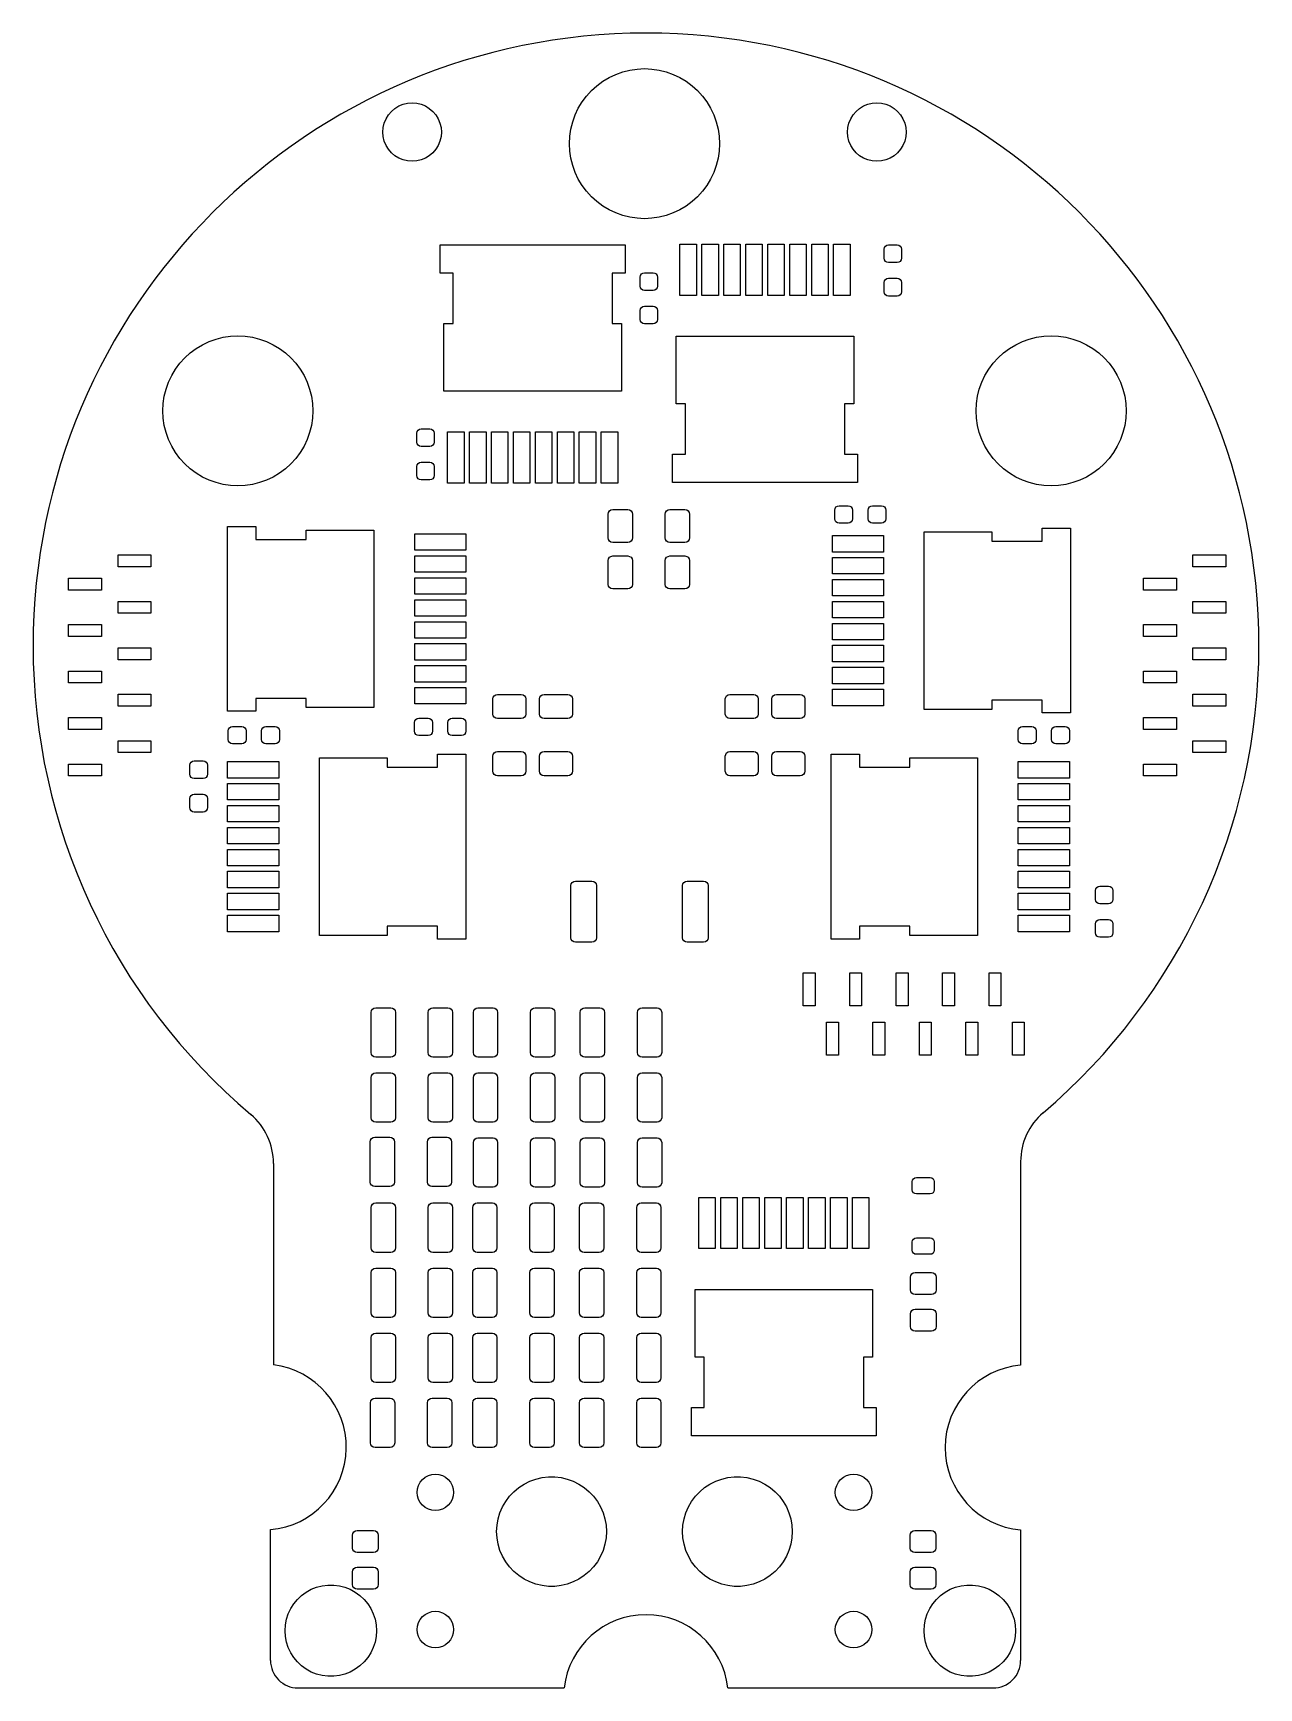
# Model space of a CAD drawing. Extents: x 116 to 183, y -128 to -37.6.
import ezdxf

# ---------------------------------------------------------------- set-up
doc = ezdxf.new("R2010")
doc.units = 0
doc.layers.add('BLACK', color=7, linetype='CONTINUOUS')

msp = doc.modelspace()

# ---------------------------------------------------------------- linework, layer by layer
at = {"layer": 'BLACK', "linetype": 'CONTINUOUS'}
for p, q in [((147.798238, -39.830344), (148.177073, -39.694795)), ((148.177073, -39.694795), (148.56737, -39.59703)), ((148.56737, -39.59703), (148.96537, -39.537993)), ((148.96537, -39.537993), (149.36724, -39.51825)), ((149.36724, -39.51825), (149.76911, -39.537993)), ((149.76911, -39.537993), (150.16711, -39.59703)), ((150.16711, -39.59703), (150.557407, -39.694795)), ((150.557407, -39.694795), (150.936242, -39.830344)), ((146.468102, -40.719112), (146.766228, -40.448907)), ((146.766228, -40.448907), (147.089402, -40.209225)), ((147.089402, -40.209225), (147.434513, -40.002373)), ((147.434513, -40.002373), (147.798238, -39.830344)), ((150.936242, -39.830344), (151.299967, -40.002373)), ((151.299967, -40.002373), (151.645078, -40.209225)), ((151.645078, -40.209225), (151.968252, -40.448907)), ((151.968252, -40.448907), (152.266378, -40.719112)), ((135.726784, -41.688823), (135.940855, -41.55764)), ((135.940855, -41.55764), (136.172813, -41.46156)), ((136.172813, -41.46156), (136.416945, -41.402949)), ((136.416945, -41.402949), (136.66724, -41.38325)), ((136.66724, -41.38325), (136.917535, -41.402949)), ((136.917535, -41.402949), (137.161667, -41.46156)), ((137.161667, -41.46156), (137.393625, -41.55764)), ((137.393625, -41.55764), (137.607696, -41.688823)), ((145.751363, -41.685523), (145.958215, -41.340412)), ((145.958215, -41.340412), (146.197897, -41.017238)), ((146.197897, -41.017238), (146.468102, -40.719112)), ((152.266378, -40.719112), (152.536583, -41.017238)), ((152.536583, -41.017238), (152.776265, -41.340412)), ((152.776265, -41.340412), (152.983117, -41.685523)), ((161.126784, -41.688823), (161.340855, -41.55764)), ((161.340855, -41.55764), (161.572813, -41.46156)), ((161.572813, -41.46156), (161.816945, -41.402949)), ((161.816945, -41.402949), (162.06724, -41.38325)), ((162.06724, -41.38325), (162.317535, -41.402949)), ((162.317535, -41.402949), (162.561667, -41.46156)), ((162.561667, -41.46156), (162.793625, -41.55764)), ((162.793625, -41.55764), (163.007696, -41.688823)), ((135.086939, -42.732955), (135.14555, -42.488823)), ((135.14555, -42.488823), (135.24163, -42.256865)), ((135.24163, -42.256865), (135.372813, -42.042794)), ((135.372813, -42.042794), (135.535869, -41.851879)), ((135.535869, -41.851879), (135.726784, -41.688823)), ((137.607696, -41.688823), (137.798611, -41.851879)), ((137.798611, -41.851879), (137.961667, -42.042794)), ((137.961667, -42.042794), (138.09285, -42.256865)), ((138.09285, -42.256865), (138.18893, -42.488823)), ((138.18893, -42.488823), (138.247541, -42.732955)), ((145.34602, -42.81838), (145.443785, -42.428083)), ((145.443785, -42.428083), (145.579334, -42.049248)), ((145.579334, -42.049248), (145.751363, -41.685523)), ((152.983117, -41.685523), (153.155146, -42.049248)), ((153.155146, -42.049248), (153.290695, -42.428083)), ((153.290695, -42.428083), (153.38846, -42.81838)), ((160.486939, -42.732955), (160.54555, -42.488823)), ((160.54555, -42.488823), (160.64163, -42.256865)), ((160.64163, -42.256865), (160.772813, -42.042794)), ((160.772813, -42.042794), (160.935869, -41.851879)), ((160.935869, -41.851879), (161.126784, -41.688823)), ((163.007696, -41.688823), (163.198611, -41.851879)), ((163.198611, -41.851879), (163.361667, -42.042794)), ((163.361667, -42.042794), (163.49285, -42.256865)), ((163.49285, -42.256865), (163.58893, -42.488823)), ((163.58893, -42.488823), (163.647541, -42.732955)), ((135.06724, -42.98325), (135.086939, -42.732955)), ((135.086939, -43.233545), (135.06724, -42.98325)), ((135.14555, -43.477677), (135.086939, -43.233545)), ((138.247541, -43.233545), (138.18893, -43.477677)), ((138.247541, -42.732955), (138.26724, -42.98325)), ((138.26724, -42.98325), (138.247541, -43.233545)), ((145.26724, -43.61825), (145.286983, -43.21638)), ((145.286983, -43.21638), (145.34602, -42.81838)), ((153.38846, -42.81838), (153.447497, -43.21638)), ((153.447497, -43.21638), (153.46724, -43.61825)), ((160.46724, -42.98325), (160.486939, -42.732955)), ((160.486939, -43.233545), (160.46724, -42.98325)), ((160.54555, -43.477677), (160.486939, -43.233545)), ((163.647541, -43.233545), (163.58893, -43.477677)), ((163.647541, -42.732955), (163.66724, -42.98325)), ((163.66724, -42.98325), (163.647541, -43.233545)), ((135.24163, -43.709635), (135.14555, -43.477677)), ((135.372813, -43.923706), (135.24163, -43.709635)), ((135.535869, -44.114621), (135.372813, -43.923706)), ((135.726784, -44.277677), (135.535869, -44.114621)), ((135.940855, -44.40886), (135.726784, -44.277677)), ((137.607696, -44.277677), (137.393625, -44.40886)), ((137.798611, -44.114621), (137.607696, -44.277677)), ((137.961667, -43.923706), (137.798611, -44.114621)), ((138.09285, -43.709635), (137.961667, -43.923706)), ((138.18893, -43.477677), (138.09285, -43.709635)), ((145.286983, -44.02012), (145.26724, -43.61825)), ((145.34602, -44.41812), (145.286983, -44.02012)), ((153.447497, -44.02012), (153.38846, -44.41812)), ((153.46724, -43.61825), (153.447497, -44.02012)), ((160.64163, -43.709635), (160.54555, -43.477677)), ((160.772813, -43.923706), (160.64163, -43.709635)), ((160.935869, -44.114621), (160.772813, -43.923706)), ((161.126784, -44.277677), (160.935869, -44.114621)), ((161.340855, -44.40886), (161.126784, -44.277677)), ((163.007696, -44.277677), (162.793625, -44.40886)), ((163.198611, -44.114621), (163.007696, -44.277677)), ((163.361667, -43.923706), (163.198611, -44.114621)), ((163.49285, -43.709635), (163.361667, -43.923706)), ((163.58893, -43.477677), (163.49285, -43.709635)), ((136.172813, -44.50494), (135.940855, -44.40886)), ((136.416945, -44.563551), (136.172813, -44.50494)), ((136.66724, -44.58325), (136.416945, -44.563551)), ((136.917535, -44.563551), (136.66724, -44.58325)), ((137.161667, -44.50494), (136.917535, -44.563551)), ((137.393625, -44.40886), (137.161667, -44.50494)), ((145.443785, -44.808417), (145.34602, -44.41812)), ((145.579334, -45.187252), (145.443785, -44.808417)), ((145.751363, -45.550977), (145.579334, -45.187252)), ((153.155146, -45.187252), (152.983117, -45.550977)), ((153.290695, -44.808417), (153.155146, -45.187252)), ((153.38846, -44.41812), (153.290695, -44.808417)), ((161.572813, -44.50494), (161.340855, -44.40886)), ((161.816945, -44.563551), (161.572813, -44.50494)), ((162.06724, -44.58325), (161.816945, -44.563551)), ((162.317535, -44.563551), (162.06724, -44.58325)), ((162.561667, -44.50494), (162.317535, -44.563551)), ((162.793625, -44.40886), (162.561667, -44.50494)), ((145.958215, -45.896088), (145.751363, -45.550977)), ((146.197897, -46.219262), (145.958215, -45.896088)), ((152.776265, -45.896088), (152.536583, -46.219262)), ((152.983117, -45.550977), (152.776265, -45.896088)), ((146.468102, -46.517388), (146.197897, -46.219262)), ((146.766228, -46.787593), (146.468102, -46.517388)), ((147.089402, -47.027275), (146.766228, -46.787593)), ((147.434513, -47.234127), (147.089402, -47.027275)), ((151.645078, -47.027275), (151.299967, -47.234127)), ((151.968252, -46.787593), (151.645078, -47.027275)), ((152.266378, -46.517388), (151.968252, -46.787593)), ((152.536583, -46.219262), (152.266378, -46.517388)), ((147.798238, -47.406156), (147.434513, -47.234127)), ((148.177073, -47.541705), (147.798238, -47.406156)), ((148.56737, -47.63947), (148.177073, -47.541705)), ((148.96537, -47.698507), (148.56737, -47.63947)), ((149.36724, -47.71825), (148.96537, -47.698507)), ((149.76911, -47.698507), (149.36724, -47.71825)), ((150.16711, -47.63947), (149.76911, -47.698507)), ((150.557407, -47.541705), (150.16711, -47.63947)), ((150.936242, -47.406156), (150.557407, -47.541705)), ((151.299967, -47.234127), (150.936242, -47.406156)), ((138.206, -50.695), (138.206, -49.145)), ((138.206, -49.145), (148.306, -49.145)), ((148.306, -49.145), (148.306, -50.695)), ((151.306, -51.9135), (151.306, -49.1135)), ((151.306, -49.1135), (152.206, -49.1135)), ((152.206, -49.1135), (152.206, -51.9135)), ((152.506, -51.9135), (152.506, -49.1135)), ((152.506, -49.1135), (153.406, -49.1135)), ((153.406, -49.1135), (153.406, -51.9135)), ((153.706, -51.9135), (153.706, -49.1135)), ((153.706, -49.1135), (154.606, -49.1135)), ((154.606, -49.1135), (154.606, -51.9135)), ((154.906, -51.9135), (154.906, -49.1135)), ((154.906, -49.1135), (155.806, -49.1135)), ((155.806, -49.1135), (155.806, -51.9135)), ((156.106, -51.9135), (156.106, -49.1135)), ((156.106, -49.1135), (157.006, -49.1135)), ((157.006, -49.1135), (157.006, -51.9135)), ((157.306, -51.9135), (157.306, -49.1135)), ((157.306, -49.1135), (158.206, -49.1135)), ((158.206, -49.1135), (158.206, -51.9135)), ((158.506, -51.9135), (158.506, -49.1135)), ((158.506, -49.1135), (159.406, -49.1135)), ((159.406, -49.1135), (159.406, -51.9135)), ((159.706, -51.9135), (159.706, -49.1135)), ((159.706, -49.1135), (160.606, -49.1135)), ((160.606, -49.1135), (160.606, -51.9135)), ((162.466, -49.3835), (162.484079, -49.292613)), ((162.466, -49.8835), (162.466, -49.3835)), ((162.484079, -49.292613), (162.535562, -49.215562)), ((162.535562, -49.215562), (162.612613, -49.164079)), ((162.612613, -49.164079), (162.7035, -49.146)), ((162.7035, -49.146), (163.1785, -49.146)), ((163.1785, -49.146), (163.269387, -49.164079)), ((163.269387, -49.164079), (163.346438, -49.215562)), ((163.346438, -49.215562), (163.397921, -49.292613)), ((163.397921, -49.292613), (163.416, -49.3835)), ((163.416, -49.3835), (163.416, -49.8835)), ((162.484079, -49.974387), (162.466, -49.8835)), ((162.535562, -50.051438), (162.484079, -49.974387)), ((162.612613, -50.102921), (162.535562, -50.051438)), ((162.7035, -50.121), (162.612613, -50.102921)), ((163.1785, -50.121), (162.7035, -50.121)), ((163.269387, -50.102921), (163.1785, -50.121)), ((163.346438, -50.051438), (163.269387, -50.102921)), ((163.397921, -49.974387), (163.346438, -50.051438)), ((163.416, -49.8835), (163.397921, -49.974387)), ((138.906, -50.695), (138.206, -50.695)), ((138.906, -53.445), (138.906, -50.695)), ((148.306, -50.695), (147.606, -50.695)), ((147.606, -50.695), (147.606, -53.445)), ((149.131, -50.9075), (149.149079, -50.816613)), ((149.131, -51.4075), (149.131, -50.9075)), ((149.149079, -51.498387), (149.131, -51.4075)), ((149.149079, -50.816613), (149.200562, -50.739562)), ((149.200562, -51.575438), (149.149079, -51.498387)), ((149.200562, -50.739562), (149.277613, -50.688079)), ((149.277613, -50.688079), (149.3685, -50.67)), ((149.3685, -50.67), (149.8435, -50.67)), ((149.8435, -50.67), (149.934387, -50.688079)), ((149.934387, -50.688079), (150.011438, -50.739562)), ((150.011438, -50.739562), (150.062921, -50.816613)), ((150.062921, -51.498387), (150.011438, -51.575438)), ((150.062921, -50.816613), (150.081, -50.9075)), ((150.081, -51.4075), (150.062921, -51.498387)), ((150.081, -50.9075), (150.081, -51.4075)), ((162.466, -51.2085), (162.484079, -51.117613)), ((162.466, -51.7085), (162.466, -51.2085)), ((162.484079, -51.117613), (162.535562, -51.040562)), ((162.535562, -51.040562), (162.612613, -50.989079)), ((162.612613, -50.989079), (162.7035, -50.971)), ((162.7035, -50.971), (163.1785, -50.971)), ((163.1785, -50.971), (163.269387, -50.989079)), ((163.269387, -50.989079), (163.346438, -51.040562)), ((163.346438, -51.040562), (163.397921, -51.117613)), ((163.397921, -51.117613), (163.416, -51.2085)), ((163.416, -51.2085), (163.416, -51.7085)), ((149.277613, -51.626921), (149.200562, -51.575438)), ((149.3685, -51.645), (149.277613, -51.626921)), ((149.8435, -51.645), (149.3685, -51.645)), ((149.934387, -51.626921), (149.8435, -51.645)), ((150.011438, -51.575438), (149.934387, -51.626921)), ((152.206, -51.9135), (151.306, -51.9135)), ((153.406, -51.9135), (152.506, -51.9135)), ((154.606, -51.9135), (153.706, -51.9135)), ((155.806, -51.9135), (154.906, -51.9135)), ((157.006, -51.9135), (156.106, -51.9135)), ((158.206, -51.9135), (157.306, -51.9135)), ((159.406, -51.9135), (158.506, -51.9135)), ((160.606, -51.9135), (159.706, -51.9135)), ((162.484079, -51.799387), (162.466, -51.7085)), ((162.535562, -51.876438), (162.484079, -51.799387)), ((162.612613, -51.927921), (162.535562, -51.876438)), ((162.7035, -51.946), (162.612613, -51.927921)), ((163.1785, -51.946), (162.7035, -51.946)), ((163.269387, -51.927921), (163.1785, -51.946)), ((163.346438, -51.876438), (163.269387, -51.927921)), ((163.397921, -51.799387), (163.346438, -51.876438)), ((163.416, -51.7085), (163.397921, -51.799387)), ((149.131, -52.7325), (149.149079, -52.641613)), ((149.131, -53.2325), (149.131, -52.7325)), ((149.149079, -53.323387), (149.131, -53.2325)), ((149.149079, -52.641613), (149.200562, -52.564562)), ((149.200562, -53.400438), (149.149079, -53.323387)), ((149.200562, -52.564562), (149.277613, -52.513079)), ((149.277613, -52.513079), (149.3685, -52.495)), ((149.3685, -52.495), (149.8435, -52.495)), ((149.8435, -52.495), (149.934387, -52.513079)), ((149.934387, -52.513079), (150.011438, -52.564562)), ((150.011438, -52.564562), (150.062921, -52.641613)), ((150.062921, -53.323387), (150.011438, -53.400438)), ((150.062921, -52.641613), (150.081, -52.7325)), ((150.081, -53.2325), (150.062921, -53.323387)), ((150.081, -52.7325), (150.081, -53.2325)), ((125.952073, -54.299795), (126.34237, -54.20203)), ((126.34237, -54.20203), (126.74037, -54.142993)), ((126.74037, -54.142993), (127.14224, -54.12325)), ((127.14224, -54.12325), (127.54411, -54.142993)), ((127.54411, -54.142993), (127.94211, -54.20203)), ((127.94211, -54.20203), (128.332407, -54.299795)), ((138.406, -57.145), (138.406, -53.445)), ((138.406, -53.445), (138.906, -53.445)), ((147.606, -53.445), (148.106, -53.445)), ((148.106, -53.445), (148.106, -57.145)), ((149.277613, -53.451921), (149.200562, -53.400438)), ((149.3685, -53.47), (149.277613, -53.451921)), ((149.8435, -53.47), (149.3685, -53.47)), ((149.934387, -53.451921), (149.8435, -53.47)), ((150.011438, -53.400438), (149.934387, -53.451921)), ((151.106, -57.8385), (151.106, -54.1385)), ((151.106, -54.1385), (160.806, -54.1385)), ((160.806, -54.1385), (160.806, -57.8385)), ((170.402073, -54.299795), (170.79237, -54.20203)), ((170.79237, -54.20203), (171.19037, -54.142993)), ((171.19037, -54.142993), (171.59224, -54.12325)), ((171.59224, -54.12325), (171.99411, -54.142993)), ((171.99411, -54.142993), (172.39211, -54.20203)), ((172.39211, -54.20203), (172.782407, -54.299795)), ((124.243102, -55.324112), (124.541228, -55.053907)), ((124.541228, -55.053907), (124.864402, -54.814225)), ((124.864402, -54.814225), (125.209513, -54.607373)), ((125.209513, -54.607373), (125.573238, -54.435344)), ((125.573238, -54.435344), (125.952073, -54.299795)), ((128.332407, -54.299795), (128.711242, -54.435344)), ((128.711242, -54.435344), (129.074967, -54.607373)), ((129.074967, -54.607373), (129.420078, -54.814225)), ((129.420078, -54.814225), (129.743252, -55.053907)), ((129.743252, -55.053907), (130.041378, -55.324112)), ((168.693102, -55.324112), (168.991228, -55.053907)), ((168.991228, -55.053907), (169.314402, -54.814225)), ((169.314402, -54.814225), (169.659513, -54.607373)), ((169.659513, -54.607373), (170.023238, -54.435344)), ((170.023238, -54.435344), (170.402073, -54.299795)), ((172.782407, -54.299795), (173.161242, -54.435344)), ((173.161242, -54.435344), (173.524967, -54.607373)), ((173.524967, -54.607373), (173.870078, -54.814225)), ((173.870078, -54.814225), (174.193252, -55.053907)), ((174.193252, -55.053907), (174.491378, -55.324112)), ((123.526363, -56.290523), (123.733215, -55.945412)), ((123.733215, -55.945412), (123.972897, -55.622238)), ((123.972897, -55.622238), (124.243102, -55.324112)), ((130.041378, -55.324112), (130.311583, -55.622238)), ((130.311583, -55.622238), (130.551265, -55.945412)), ((130.551265, -55.945412), (130.758117, -56.290523)), ((167.976363, -56.290523), (168.183215, -55.945412)), ((168.183215, -55.945412), (168.422897, -55.622238)), ((168.422897, -55.622238), (168.693102, -55.324112)), ((174.491378, -55.324112), (174.761583, -55.622238)), ((174.761583, -55.622238), (175.001265, -55.945412)), ((175.001265, -55.945412), (175.208117, -56.290523)), ((123.218785, -57.033083), (123.354334, -56.654248)), ((123.354334, -56.654248), (123.526363, -56.290523)), ((130.758117, -56.290523), (130.930146, -56.654248)), ((130.930146, -56.654248), (131.065695, -57.033083)), ((167.668785, -57.033083), (167.804334, -56.654248)), ((167.804334, -56.654248), (167.976363, -56.290523)), ((175.208117, -56.290523), (175.380146, -56.654248)), ((175.380146, -56.654248), (175.515695, -57.033083)), ((123.04224, -58.22325), (123.061983, -57.82138)), ((123.061983, -57.82138), (123.12102, -57.42338)), ((123.12102, -57.42338), (123.218785, -57.033083)), ((131.065695, -57.033083), (131.16346, -57.42338)), ((131.16346, -57.42338), (131.222497, -57.82138)), ((131.222497, -57.82138), (131.24224, -58.22325)), ((148.106, -57.145), (138.406, -57.145)), ((151.606, -57.8385), (151.106, -57.8385)), ((151.606, -60.5885), (151.606, -57.8385)), ((160.806, -57.8385), (160.306, -57.8385)), ((160.306, -57.8385), (160.306, -60.5885)), ((167.49224, -58.22325), (167.511983, -57.82138)), ((167.511983, -57.82138), (167.57102, -57.42338)), ((167.57102, -57.42338), (167.668785, -57.033083)), ((175.515695, -57.033083), (175.61346, -57.42338)), ((175.61346, -57.42338), (175.672497, -57.82138)), ((175.672497, -57.82138), (175.69224, -58.22325)), ((123.061983, -58.62512), (123.04224, -58.22325)), ((123.12102, -59.02312), (123.061983, -58.62512)), ((131.222497, -58.62512), (131.16346, -59.02312)), ((131.24224, -58.22325), (131.222497, -58.62512)), ((167.511983, -58.62512), (167.49224, -58.22325)), ((167.57102, -59.02312), (167.511983, -58.62512)), ((175.672497, -58.62512), (175.61346, -59.02312)), ((175.69224, -58.22325), (175.672497, -58.62512)), ((123.218785, -59.413417), (123.12102, -59.02312)), ((123.354334, -59.792252), (123.218785, -59.413417)), ((131.065695, -59.413417), (130.930146, -59.792252)), ((131.16346, -59.02312), (131.065695, -59.413417)), ((136.925, -59.4375), (136.943079, -59.346613)), ((136.925, -59.9375), (136.925, -59.4375)), ((136.943079, -59.346613), (136.994562, -59.269562)), ((136.994562, -59.269562), (137.071613, -59.218079)), ((137.071613, -59.218079), (137.1625, -59.2)), ((137.1625, -59.2), (137.6375, -59.2)), ((137.6375, -59.2), (137.728387, -59.218079)), ((137.728387, -59.218079), (137.805438, -59.269562)), ((137.805438, -59.269562), (137.856921, -59.346613)), ((137.856921, -59.346613), (137.875, -59.4375)), ((137.875, -59.4375), (137.875, -59.9375)), ((138.606, -62.17), (138.606, -59.37)), ((138.606, -59.37), (139.506, -59.37)), ((139.506, -59.37), (139.506, -62.17)), ((139.806, -62.17), (139.806, -59.37)), ((139.806, -59.37), (140.706, -59.37)), ((140.706, -59.37), (140.706, -62.17)), ((141.006, -62.17), (141.006, -59.37)), ((141.006, -59.37), (141.906, -59.37)), ((141.906, -59.37), (141.906, -62.17)), ((142.206, -62.17), (142.206, -59.37)), ((142.206, -59.37), (143.106, -59.37)), ((143.106, -59.37), (143.106, -62.17)), ((143.406, -62.17), (143.406, -59.37)), ((143.406, -59.37), (144.306, -59.37)), ((144.306, -59.37), (144.306, -62.17)), ((144.606, -62.17), (144.606, -59.37)), ((144.606, -59.37), (145.506, -59.37)), ((145.506, -59.37), (145.506, -62.17)), ((145.806, -62.17), (145.806, -59.37)), ((145.806, -59.37), (146.706, -59.37)), ((146.706, -59.37), (146.706, -62.17)), ((147.006, -62.17), (147.006, -59.37)), ((147.006, -59.37), (147.906, -59.37)), ((147.906, -59.37), (147.906, -62.17)), ((167.668785, -59.413417), (167.57102, -59.02312)), ((167.804334, -59.792252), (167.668785, -59.413417)), ((175.515695, -59.413417), (175.380146, -59.792252)), ((175.61346, -59.02312), (175.515695, -59.413417)), ((123.526363, -60.155977), (123.354334, -59.792252)), ((123.733215, -60.501088), (123.526363, -60.155977)), ((123.972897, -60.824262), (123.733215, -60.501088)), ((130.551265, -60.501088), (130.311583, -60.824262)), ((130.758117, -60.155977), (130.551265, -60.501088)), ((130.930146, -59.792252), (130.758117, -60.155977)), ((136.943079, -60.028387), (136.925, -59.9375)), ((136.994562, -60.105438), (136.943079, -60.028387)), ((137.071613, -60.156921), (136.994562, -60.105438)), ((137.1625, -60.175), (137.071613, -60.156921)), ((137.6375, -60.175), (137.1625, -60.175)), ((137.728387, -60.156921), (137.6375, -60.175)), ((137.805438, -60.105438), (137.728387, -60.156921)), ((137.856921, -60.028387), (137.805438, -60.105438)), ((137.875, -59.9375), (137.856921, -60.028387)), ((150.906, -62.1385), (150.906, -60.5885)), ((150.906, -60.5885), (151.606, -60.5885)), ((160.306, -60.5885), (161.006, -60.5885)), ((161.006, -60.5885), (161.006, -62.1385)), ((167.976363, -60.155977), (167.804334, -59.792252)), ((168.183215, -60.501088), (167.976363, -60.155977)), ((168.422897, -60.824262), (168.183215, -60.501088)), ((175.001265, -60.501088), (174.761583, -60.824262)), ((175.208117, -60.155977), (175.001265, -60.501088)), ((175.380146, -59.792252), (175.208117, -60.155977)), ((124.243102, -61.122388), (123.972897, -60.824262)), ((124.541228, -61.392593), (124.243102, -61.122388)), ((124.864402, -61.632275), (124.541228, -61.392593)), ((129.743252, -61.392593), (129.420078, -61.632275)), ((130.041378, -61.122388), (129.743252, -61.392593)), ((130.311583, -60.824262), (130.041378, -61.122388)), ((136.925, -61.2625), (136.943079, -61.171613)), ((136.925, -61.7625), (136.925, -61.2625)), ((136.943079, -61.171613), (136.994562, -61.094562)), ((136.994562, -61.094562), (137.071613, -61.043079)), ((137.071613, -61.043079), (137.1625, -61.025)), ((137.1625, -61.025), (137.6375, -61.025)), ((137.6375, -61.025), (137.728387, -61.043079)), ((137.728387, -61.043079), (137.805438, -61.094562)), ((137.805438, -61.094562), (137.856921, -61.171613)), ((137.856921, -61.171613), (137.875, -61.2625)), ((137.875, -61.2625), (137.875, -61.7625)), ((168.693102, -61.122388), (168.422897, -60.824262)), ((168.991228, -61.392593), (168.693102, -61.122388)), ((169.314402, -61.632275), (168.991228, -61.392593)), ((174.193252, -61.392593), (173.870078, -61.632275)), ((174.491378, -61.122388), (174.193252, -61.392593)), ((174.761583, -60.824262), (174.491378, -61.122388)), ((125.209513, -61.839127), (124.864402, -61.632275)), ((125.573238, -62.011156), (125.209513, -61.839127)), ((125.952073, -62.146705), (125.573238, -62.011156)), ((126.34237, -62.24447), (125.952073, -62.146705)), ((126.74037, -62.303507), (126.34237, -62.24447)), ((127.14224, -62.32325), (126.74037, -62.303507)), ((127.54411, -62.303507), (127.14224, -62.32325)), ((127.94211, -62.24447), (127.54411, -62.303507)), ((128.332407, -62.146705), (127.94211, -62.24447)), ((128.711242, -62.011156), (128.332407, -62.146705)), ((129.074967, -61.839127), (128.711242, -62.011156)), ((129.420078, -61.632275), (129.074967, -61.839127)), ((136.943079, -61.853387), (136.925, -61.7625)), ((136.994562, -61.930438), (136.943079, -61.853387)), ((137.071613, -61.981921), (136.994562, -61.930438)), ((137.1625, -62), (137.071613, -61.981921)), ((137.6375, -62), (137.1625, -62)), ((137.728387, -61.981921), (137.6375, -62)), ((137.805438, -61.930438), (137.728387, -61.981921)), ((137.856921, -61.853387), (137.805438, -61.930438)), ((137.875, -61.7625), (137.856921, -61.853387)), ((139.506, -62.17), (138.606, -62.17)), ((140.706, -62.17), (139.806, -62.17)), ((141.906, -62.17), (141.006, -62.17)), ((143.106, -62.17), (142.206, -62.17)), ((144.306, -62.17), (143.406, -62.17)), ((145.506, -62.17), (144.606, -62.17)), ((146.706, -62.17), (145.806, -62.17)), ((147.906, -62.17), (147.006, -62.17)), ((161.006, -62.1385), (150.906, -62.1385)), ((169.659513, -61.839127), (169.314402, -61.632275)), ((170.023238, -62.011156), (169.659513, -61.839127)), ((170.402073, -62.146705), (170.023238, -62.011156)), ((170.79237, -62.24447), (170.402073, -62.146705)), ((171.19037, -62.303507), (170.79237, -62.24447)), ((171.59224, -62.32325), (171.19037, -62.303507)), ((171.99411, -62.303507), (171.59224, -62.32325)), ((172.39211, -62.24447), (171.99411, -62.303507)), ((172.782407, -62.146705), (172.39211, -62.24447)), ((173.161242, -62.011156), (172.782407, -62.146705)), ((173.524967, -61.839127), (173.161242, -62.011156)), ((173.870078, -61.632275), (173.524967, -61.839127)), ((147.381, -63.866), (147.40003, -63.770329)), ((147.381, -65.166), (147.381, -63.866)), ((147.40003, -63.770329), (147.454223, -63.689223)), ((147.454223, -63.689223), (147.535329, -63.63503)), ((147.535329, -63.63503), (147.631, -63.616)), ((147.631, -63.616), (148.456, -63.616)), ((148.456, -63.616), (148.551671, -63.63503)), ((148.551671, -63.63503), (148.632777, -63.689223)), ((148.632777, -63.689223), (148.68697, -63.770329)), ((148.68697, -63.770329), (148.706, -63.866)), ((148.706, -63.866), (148.706, -65.166)), ((150.506, -63.866), (150.52503, -63.770329)), ((150.506, -65.166), (150.506, -63.866)), ((150.52503, -63.770329), (150.579223, -63.689223)), ((150.579223, -63.689223), (150.660329, -63.63503)), ((150.660329, -63.63503), (150.756, -63.616)), ((150.756, -63.616), (151.581, -63.616)), ((151.581, -63.616), (151.676671, -63.63503)), ((151.676671, -63.63503), (151.757777, -63.689223)), ((151.757777, -63.689223), (151.81197, -63.770329)), ((151.81197, -63.770329), (151.831, -63.866)), ((151.831, -63.866), (151.831, -65.166)), ((159.763, -63.6435), (159.781079, -63.552613)), ((159.763, -64.1185), (159.763, -63.6435)), ((159.781079, -64.209387), (159.763, -64.1185)), ((159.781079, -63.552613), (159.832562, -63.475562)), ((159.832562, -64.286438), (159.781079, -64.209387)), ((159.832562, -63.475562), (159.909613, -63.424079)), ((159.909613, -63.424079), (160.0005, -63.406)), ((160.0005, -63.406), (160.5005, -63.406)), ((160.5005, -63.406), (160.591387, -63.424079)), ((160.591387, -63.424079), (160.668438, -63.475562)), ((160.668438, -63.475562), (160.719921, -63.552613)), ((160.719921, -64.209387), (160.668438, -64.286438)), ((160.719921, -63.552613), (160.738, -63.6435)), ((160.738, -64.1185), (160.719921, -64.209387)), ((160.738, -63.6435), (160.738, -64.1185)), ((161.588, -63.6435), (161.606079, -63.552613)), ((161.588, -64.1185), (161.588, -63.6435)), ((161.606079, -64.209387), (161.588, -64.1185)), ((161.606079, -63.552613), (161.657562, -63.475562)), ((161.657562, -64.286438), (161.606079, -64.209387)), ((161.657562, -63.475562), (161.734613, -63.424079)), ((161.734613, -63.424079), (161.8255, -63.406)), ((161.8255, -63.406), (162.3255, -63.406)), ((162.3255, -63.406), (162.416387, -63.424079)), ((162.416387, -63.424079), (162.493438, -63.475562)), ((162.493438, -63.475562), (162.544921, -63.552613)), ((162.544921, -64.209387), (162.493438, -64.286438)), ((162.544921, -63.552613), (162.563, -63.6435)), ((162.563, -64.1185), (162.544921, -64.209387)), ((162.563, -63.6435), (162.563, -64.1185)), ((126.5835, -74.646), (126.5835, -64.546)), ((126.5835, -64.546), (128.1335, -64.546)), ((128.1335, -64.546), (128.1335, -65.246)), ((130.8835, -65.246), (130.8835, -64.746)), ((130.8835, -64.746), (134.5835, -64.746)), ((134.5835, -64.746), (134.5835, -74.446)), ((136.8085, -65.846), (136.8085, -64.946)), ((136.8085, -64.946), (139.6085, -64.946)), ((139.6085, -64.946), (139.6085, -65.846)), ((159.636, -65.938), (159.636, -65.038)), ((159.636, -65.038), (162.436, -65.038)), ((159.909613, -64.337921), (159.832562, -64.286438)), ((160.0005, -64.356), (159.909613, -64.337921)), ((160.5005, -64.356), (160.0005, -64.356)), ((160.591387, -64.337921), (160.5005, -64.356)), ((160.668438, -64.286438), (160.591387, -64.337921)), ((161.734613, -64.337921), (161.657562, -64.286438)), ((161.8255, -64.356), (161.734613, -64.337921)), ((162.3255, -64.356), (161.8255, -64.356)), ((162.416387, -64.337921), (162.3255, -64.356)), ((162.493438, -64.286438), (162.416387, -64.337921)), ((162.436, -65.038), (162.436, -65.938)), ((164.661, -74.538), (164.661, -64.838)), ((164.661, -64.838), (168.361, -64.838)), ((168.361, -64.838), (168.361, -65.338)), ((171.111, -65.338), (171.111, -64.638)), ((171.111, -64.638), (172.661, -64.638)), ((172.661, -64.638), (172.661, -74.738)), ((128.1335, -65.246), (130.8835, -65.246)), ((139.6085, -65.846), (136.8085, -65.846)), ((147.40003, -65.261671), (147.381, -65.166)), ((147.454223, -65.342777), (147.40003, -65.261671)), ((147.535329, -65.39697), (147.454223, -65.342777)), ((147.631, -65.416), (147.535329, -65.39697)), ((148.456, -65.416), (147.631, -65.416)), ((148.551671, -65.39697), (148.456, -65.416)), ((148.632777, -65.342777), (148.551671, -65.39697)), ((148.68697, -65.261671), (148.632777, -65.342777)), ((148.706, -65.166), (148.68697, -65.261671)), ((150.52503, -65.261671), (150.506, -65.166)), ((150.579223, -65.342777), (150.52503, -65.261671)), ((150.660329, -65.39697), (150.579223, -65.342777)), ((150.756, -65.416), (150.660329, -65.39697)), ((151.581, -65.416), (150.756, -65.416)), ((151.676671, -65.39697), (151.581, -65.416)), ((151.757777, -65.342777), (151.676671, -65.39697)), ((151.81197, -65.261671), (151.757777, -65.342777)), ((151.831, -65.166), (151.81197, -65.261671)), ((162.436, -65.938), (159.636, -65.938)), ((168.361, -65.338), (171.111, -65.338)), ((120.592, -66.746), (120.592, -66.096)), ((120.592, -66.096), (122.392, -66.096)), ((122.392, -66.746), (120.592, -66.746)), ((122.392, -66.096), (122.392, -66.746)), ((136.8085, -67.046), (136.8085, -66.146)), ((136.8085, -66.146), (139.6085, -66.146)), ((139.6085, -66.146), (139.6085, -67.046)), ((147.381, -66.406), (147.40003, -66.310329)), ((147.381, -67.706), (147.381, -66.406)), ((147.40003, -66.310329), (147.454223, -66.229223)), ((147.454223, -66.229223), (147.535329, -66.17503)), ((147.535329, -66.17503), (147.631, -66.156)), ((147.631, -66.156), (148.456, -66.156)), ((148.456, -66.156), (148.551671, -66.17503)), ((148.551671, -66.17503), (148.632777, -66.229223)), ((148.632777, -66.229223), (148.68697, -66.310329)), ((148.68697, -66.310329), (148.706, -66.406)), ((148.706, -66.406), (148.706, -67.706)), ((150.506, -66.406), (150.52503, -66.310329)), ((150.506, -67.706), (150.506, -66.406)), ((150.52503, -66.310329), (150.579223, -66.229223)), ((150.579223, -66.229223), (150.660329, -66.17503)), ((150.660329, -66.17503), (150.756, -66.156)), ((150.756, -66.156), (151.581, -66.156)), ((151.581, -66.156), (151.676671, -66.17503)), ((151.676671, -66.17503), (151.757777, -66.229223)), ((151.757777, -66.229223), (151.81197, -66.310329)), ((151.81197, -66.310329), (151.831, -66.406)), ((151.831, -66.406), (151.831, -67.706)), ((159.636, -67.138), (159.636, -66.238)), ((159.636, -66.238), (162.436, -66.238)), ((162.436, -66.238), (162.436, -67.138)), ((179.346, -66.746), (179.346, -66.096)), ((179.346, -66.096), (181.146, -66.096)), ((181.146, -66.746), (179.346, -66.746)), ((181.146, -66.096), (181.146, -66.746)), ((117.892, -68.016), (117.892, -67.366)), ((117.892, -67.366), (119.692, -67.366)), ((119.692, -67.366), (119.692, -68.016)), ((139.6085, -67.046), (136.8085, -67.046)), ((136.8085, -68.246), (136.8085, -67.346)), ((136.8085, -67.346), (139.6085, -67.346)), ((139.6085, -67.346), (139.6085, -68.246)), ((147.40003, -67.801671), (147.381, -67.706)), ((147.454223, -67.882777), (147.40003, -67.801671)), ((148.68697, -67.801671), (148.632777, -67.882777)), ((148.706, -67.706), (148.68697, -67.801671)), ((150.52503, -67.801671), (150.506, -67.706)), ((150.579223, -67.882777), (150.52503, -67.801671)), ((151.81197, -67.801671), (151.757777, -67.882777)), ((151.831, -67.706), (151.81197, -67.801671)), ((162.436, -67.138), (159.636, -67.138)), ((159.636, -68.338), (159.636, -67.438)), ((159.636, -67.438), (162.436, -67.438)), ((162.436, -67.438), (162.436, -68.338)), ((176.646, -68.016), (176.646, -67.366)), ((176.646, -67.366), (178.446, -67.366)), ((178.446, -67.366), (178.446, -68.016)), ((119.692, -68.016), (117.892, -68.016)), ((120.592, -69.286), (120.592, -68.636)), ((120.592, -68.636), (122.392, -68.636)), ((122.392, -68.636), (122.392, -69.286)), ((139.6085, -68.246), (136.8085, -68.246)), ((136.8085, -69.446), (136.8085, -68.546)), ((136.8085, -68.546), (139.6085, -68.546)), ((139.6085, -68.546), (139.6085, -69.446)), ((147.535329, -67.93697), (147.454223, -67.882777)), ((147.631, -67.956), (147.535329, -67.93697)), ((148.456, -67.956), (147.631, -67.956)), ((148.551671, -67.93697), (148.456, -67.956)), ((148.632777, -67.882777), (148.551671, -67.93697)), ((150.660329, -67.93697), (150.579223, -67.882777)), ((150.756, -67.956), (150.660329, -67.93697)), ((151.581, -67.956), (150.756, -67.956)), ((151.676671, -67.93697), (151.581, -67.956)), ((151.757777, -67.882777), (151.676671, -67.93697)), ((162.436, -68.338), (159.636, -68.338)), ((159.636, -69.538), (159.636, -68.638)), ((159.636, -68.638), (162.436, -68.638)), ((162.436, -68.638), (162.436, -69.538)), ((178.446, -68.016), (176.646, -68.016)), ((179.346, -69.286), (179.346, -68.636)), ((179.346, -68.636), (181.146, -68.636)), ((181.146, -68.636), (181.146, -69.286)), ((122.392, -69.286), (120.592, -69.286)), ((139.6085, -69.446), (136.8085, -69.446)), ((162.436, -69.538), (159.636, -69.538)), ((181.146, -69.286), (179.346, -69.286)), ((117.892, -70.556), (117.892, -69.906)), ((117.892, -69.906), (119.692, -69.906)), ((119.692, -69.906), (119.692, -70.556)), ((136.8085, -70.646), (136.8085, -69.746)), ((136.8085, -69.746), (139.6085, -69.746)), ((139.6085, -69.746), (139.6085, -70.646)), ((159.636, -70.738), (159.636, -69.838)), ((159.636, -69.838), (162.436, -69.838)), ((162.436, -69.838), (162.436, -70.738)), ((176.646, -70.556), (176.646, -69.906)), ((176.646, -69.906), (178.446, -69.906)), ((178.446, -69.906), (178.446, -70.556)), ((119.692, -70.556), (117.892, -70.556)), ((120.592, -71.826), (120.592, -71.176)), ((120.592, -71.176), (122.392, -71.176)), ((122.392, -71.176), (122.392, -71.826)), ((139.6085, -70.646), (136.8085, -70.646)), ((136.8085, -71.846), (136.8085, -70.946)), ((136.8085, -70.946), (139.6085, -70.946)), ((139.6085, -70.946), (139.6085, -71.846)), ((162.436, -70.738), (159.636, -70.738)), ((159.636, -71.938), (159.636, -71.038)), ((159.636, -71.038), (162.436, -71.038)), ((162.436, -71.038), (162.436, -71.938)), ((178.446, -70.556), (176.646, -70.556)), ((179.346, -71.826), (179.346, -71.176)), ((179.346, -71.176), (181.146, -71.176)), ((181.146, -71.176), (181.146, -71.826)), ((122.392, -71.826), (120.592, -71.826)), ((139.6085, -71.846), (136.8085, -71.846)), ((136.8085, -73.046), (136.8085, -72.146)), ((136.8085, -72.146), (139.6085, -72.146)), ((139.6085, -72.146), (139.6085, -73.046)), ((162.436, -71.938), (159.636, -71.938)), ((159.636, -73.138), (159.636, -72.238)), ((159.636, -72.238), (162.436, -72.238)), ((162.436, -72.238), (162.436, -73.138)), ((181.146, -71.826), (179.346, -71.826)), ((117.892, -73.096), (117.892, -72.446)), ((117.892, -72.446), (119.692, -72.446)), ((119.692, -73.096), (117.892, -73.096)), ((119.692, -72.446), (119.692, -73.096)), ((139.6085, -73.046), (136.8085, -73.046)), ((162.436, -73.138), (159.636, -73.138)), ((176.646, -73.096), (176.646, -72.446)), ((176.646, -72.446), (178.446, -72.446)), ((178.446, -73.096), (176.646, -73.096)), ((178.446, -72.446), (178.446, -73.096)), ((120.592, -74.366), (120.592, -73.716)), ((120.592, -73.716), (122.392, -73.716)), ((122.392, -73.716), (122.392, -74.366)), ((130.8835, -73.946), (128.1335, -73.946)), ((128.1335, -73.946), (128.1335, -74.646)), ((130.8835, -74.446), (130.8835, -73.946)), ((136.8085, -74.246), (136.8085, -73.346)), ((136.8085, -73.346), (139.6085, -73.346)), ((139.6085, -73.346), (139.6085, -74.246)), ((141.086, -73.971), (141.10503, -73.875329)), ((141.086, -74.796), (141.086, -73.971)), ((141.10503, -73.875329), (141.159223, -73.794223)), ((141.159223, -73.794223), (141.240329, -73.74003)), ((141.240329, -73.74003), (141.336, -73.721)), ((141.336, -73.721), (142.636, -73.721)), ((142.636, -73.721), (142.731671, -73.74003)), ((142.731671, -73.74003), (142.812777, -73.794223)), ((142.812777, -73.794223), (142.86697, -73.875329)), ((142.86697, -73.875329), (142.886, -73.971)), ((142.886, -73.971), (142.886, -74.796)), ((143.626, -73.971), (143.64503, -73.875329)), ((143.626, -74.796), (143.626, -73.971)), ((143.64503, -73.875329), (143.699223, -73.794223)), ((143.699223, -73.794223), (143.780329, -73.74003)), ((143.780329, -73.74003), (143.876, -73.721)), ((143.876, -73.721), (145.176, -73.721)), ((145.176, -73.721), (145.271671, -73.74003)), ((145.271671, -73.74003), (145.352777, -73.794223)), ((145.352777, -73.794223), (145.40697, -73.875329)), ((145.40697, -73.875329), (145.426, -73.971)), ((145.426, -73.971), (145.426, -74.796)), ((153.786, -73.971), (153.80503, -73.875329)), ((153.786, -74.796), (153.786, -73.971)), ((153.80503, -73.875329), (153.859223, -73.794223)), ((153.859223, -73.794223), (153.940329, -73.74003)), ((153.940329, -73.74003), (154.036, -73.721)), ((154.036, -73.721), (155.336, -73.721)), ((155.336, -73.721), (155.431671, -73.74003)), ((155.431671, -73.74003), (155.512777, -73.794223)), ((155.512777, -73.794223), (155.56697, -73.875329)), ((155.56697, -73.875329), (155.586, -73.971)), ((155.586, -73.971), (155.586, -74.796)), ((156.326, -73.971), (156.34503, -73.875329)), ((156.326, -74.796), (156.326, -73.971)), ((156.34503, -73.875329), (156.399223, -73.794223)), ((156.399223, -73.794223), (156.480329, -73.74003)), ((156.480329, -73.74003), (156.576, -73.721)), ((156.576, -73.721), (157.876, -73.721)), ((157.876, -73.721), (157.971671, -73.74003)), ((157.971671, -73.74003), (158.052777, -73.794223)), ((158.052777, -73.794223), (158.10697, -73.875329)), ((158.10697, -73.875329), (158.126, -73.971)), ((158.126, -73.971), (158.126, -74.796)), ((159.636, -74.338), (159.636, -73.438)), ((159.636, -73.438), (162.436, -73.438)), ((162.436, -73.438), (162.436, -74.338)), ((171.111, -74.038), (168.361, -74.038)), ((168.361, -74.038), (168.361, -74.538)), ((171.111, -74.738), (171.111, -74.038)), ((179.346, -74.366), (179.346, -73.716)), ((179.346, -73.716), (181.146, -73.716)), ((181.146, -73.716), (181.146, -74.366)), ((117.892, -75.636), (117.892, -74.986)), ((117.892, -74.986), (119.692, -74.986)), ((119.692, -74.986), (119.692, -75.636)), ((122.392, -74.366), (120.592, -74.366)), ((128.1335, -74.646), (126.5835, -74.646)), ((134.5835, -74.446), (130.8835, -74.446)), ((139.6085, -74.246), (136.8085, -74.246)), ((136.869562, -75.094562), (136.946613, -75.043079)), ((136.946613, -75.043079), (137.0375, -75.025)), ((137.0375, -75.025), (137.5375, -75.025)), ((137.5375, -75.025), (137.628387, -75.043079)), ((137.628387, -75.043079), (137.705438, -75.094562)), ((138.694562, -75.094562), (138.771613, -75.043079)), ((138.771613, -75.043079), (138.8625, -75.025)), ((138.8625, -75.025), (139.3625, -75.025)), ((139.3625, -75.025), (139.453387, -75.043079)), ((139.453387, -75.043079), (139.530438, -75.094562)), ((141.10503, -74.891671), (141.086, -74.796)), ((141.159223, -74.972777), (141.10503, -74.891671)), ((141.240329, -75.02697), (141.159223, -74.972777)), ((141.336, -75.046), (141.240329, -75.02697)), ((142.636, -75.046), (141.336, -75.046)), ((142.731671, -75.02697), (142.636, -75.046)), ((142.812777, -74.972777), (142.731671, -75.02697)), ((142.86697, -74.891671), (142.812777, -74.972777)), ((142.886, -74.796), (142.86697, -74.891671)), ((143.64503, -74.891671), (143.626, -74.796)), ((143.699223, -74.972777), (143.64503, -74.891671)), ((143.780329, -75.02697), (143.699223, -74.972777)), ((143.876, -75.046), (143.780329, -75.02697)), ((145.176, -75.046), (143.876, -75.046)), ((145.271671, -75.02697), (145.176, -75.046)), ((145.352777, -74.972777), (145.271671, -75.02697)), ((145.40697, -74.891671), (145.352777, -74.972777)), ((145.426, -74.796), (145.40697, -74.891671)), ((153.80503, -74.891671), (153.786, -74.796)), ((153.859223, -74.972777), (153.80503, -74.891671)), ((153.940329, -75.02697), (153.859223, -74.972777)), ((154.036, -75.046), (153.940329, -75.02697)), ((155.336, -75.046), (154.036, -75.046)), ((155.431671, -75.02697), (155.336, -75.046)), ((155.512777, -74.972777), (155.431671, -75.02697)), ((155.56697, -74.891671), (155.512777, -74.972777)), ((155.586, -74.796), (155.56697, -74.891671)), ((156.34503, -74.891671), (156.326, -74.796)), ((156.399223, -74.972777), (156.34503, -74.891671)), ((156.480329, -75.02697), (156.399223, -74.972777)), ((156.576, -75.046), (156.480329, -75.02697)), ((157.876, -75.046), (156.576, -75.046)), ((157.971671, -75.02697), (157.876, -75.046)), ((158.052777, -74.972777), (157.971671, -75.02697)), ((158.10697, -74.891671), (158.052777, -74.972777)), ((158.126, -74.796), (158.10697, -74.891671)), ((162.436, -74.338), (159.636, -74.338)), ((168.361, -74.538), (164.661, -74.538)), ((172.661, -74.738), (171.111, -74.738)), ((176.646, -75.636), (176.646, -74.986)), ((176.646, -74.986), (178.446, -74.986)), ((178.446, -74.986), (178.446, -75.636)), ((181.146, -74.366), (179.346, -74.366)), ((119.692, -75.636), (117.892, -75.636)), ((126.616, -75.7085), (126.634079, -75.617613)), ((126.616, -76.1835), (126.616, -75.7085)), ((126.634079, -75.617613), (126.685562, -75.540562)), ((126.685562, -75.540562), (126.762613, -75.489079)), ((126.762613, -75.489079), (126.8535, -75.471)), ((126.8535, -75.471), (127.3535, -75.471)), ((127.3535, -75.471), (127.444387, -75.489079)), ((127.444387, -75.489079), (127.521438, -75.540562)), ((127.521438, -75.540562), (127.572921, -75.617613)), ((127.572921, -75.617613), (127.591, -75.7085)), ((127.591, -75.7085), (127.591, -76.1835)), ((128.441, -75.7085), (128.459079, -75.617613)), ((128.441, -76.1835), (128.441, -75.7085)), ((128.459079, -75.617613), (128.510562, -75.540562)), ((128.510562, -75.540562), (128.587613, -75.489079)), ((128.587613, -75.489079), (128.6785, -75.471)), ((128.6785, -75.471), (129.1785, -75.471)), ((129.1785, -75.471), (129.269387, -75.489079)), ((129.269387, -75.489079), (129.346438, -75.540562)), ((129.346438, -75.540562), (129.397921, -75.617613)), ((129.397921, -75.617613), (129.416, -75.7085)), ((129.416, -75.7085), (129.416, -76.1835)), ((136.8, -75.2625), (136.818079, -75.171613)), ((136.8, -75.7375), (136.8, -75.2625)), ((136.818079, -75.828387), (136.8, -75.7375)), ((136.818079, -75.171613), (136.869562, -75.094562)), ((136.869562, -75.905438), (136.818079, -75.828387)), ((136.946613, -75.956921), (136.869562, -75.905438)), ((137.0375, -75.975), (136.946613, -75.956921)), ((137.5375, -75.975), (137.0375, -75.975)), ((137.628387, -75.956921), (137.5375, -75.975)), ((137.705438, -75.905438), (137.628387, -75.956921)), ((137.705438, -75.094562), (137.756921, -75.171613)), ((137.756921, -75.828387), (137.705438, -75.905438)), ((137.756921, -75.171613), (137.775, -75.2625)), ((137.775, -75.7375), (137.756921, -75.828387)), ((137.775, -75.2625), (137.775, -75.7375)), ((138.625, -75.2625), (138.643079, -75.171613)), ((138.625, -75.7375), (138.625, -75.2625)), ((138.643079, -75.828387), (138.625, -75.7375)), ((138.643079, -75.171613), (138.694562, -75.094562)), ((138.694562, -75.905438), (138.643079, -75.828387)), ((138.771613, -75.956921), (138.694562, -75.905438)), ((138.8625, -75.975), (138.771613, -75.956921)), ((139.3625, -75.975), (138.8625, -75.975)), ((139.453387, -75.956921), (139.3625, -75.975)), ((139.530438, -75.905438), (139.453387, -75.956921)), ((139.530438, -75.094562), (139.581921, -75.171613)), ((139.581921, -75.828387), (139.530438, -75.905438)), ((139.581921, -75.171613), (139.6, -75.2625)), ((139.6, -75.7375), (139.581921, -75.828387)), ((139.6, -75.2625), (139.6, -75.7375)), ((169.796, -75.7085), (169.814079, -75.617613)), ((169.796, -76.1835), (169.796, -75.7085)), ((169.814079, -75.617613), (169.865562, -75.540562)), ((169.865562, -75.540562), (169.942613, -75.489079)), ((169.942613, -75.489079), (170.0335, -75.471)), ((170.0335, -75.471), (170.5335, -75.471)), ((170.5335, -75.471), (170.624387, -75.489079)), ((170.624387, -75.489079), (170.701438, -75.540562)), ((170.701438, -75.540562), (170.752921, -75.617613)), ((170.752921, -75.617613), (170.771, -75.7085)), ((170.771, -75.7085), (170.771, -76.1835)), ((171.621, -75.7085), (171.639079, -75.617613)), ((171.621, -76.1835), (171.621, -75.7085)), ((171.639079, -75.617613), (171.690562, -75.540562)), ((171.690562, -75.540562), (171.767613, -75.489079)), ((171.767613, -75.489079), (171.8585, -75.471)), ((171.8585, -75.471), (172.3585, -75.471)), ((172.3585, -75.471), (172.449387, -75.489079)), ((172.449387, -75.489079), (172.526438, -75.540562)), ((172.526438, -75.540562), (172.577921, -75.617613)), ((172.577921, -75.617613), (172.596, -75.7085)), ((172.596, -75.7085), (172.596, -76.1835)), ((178.446, -75.636), (176.646, -75.636)), ((120.592, -76.906), (120.592, -76.256)), ((120.592, -76.256), (122.392, -76.256)), ((122.392, -76.256), (122.392, -76.906)), ((126.634079, -76.274387), (126.616, -76.1835)), ((126.685562, -76.351438), (126.634079, -76.274387)), ((126.762613, -76.402921), (126.685562, -76.351438)), ((126.8535, -76.421), (126.762613, -76.402921)), ((127.3535, -76.421), (126.8535, -76.421)), ((127.444387, -76.402921), (127.3535, -76.421)), ((127.521438, -76.351438), (127.444387, -76.402921)), ((127.572921, -76.274387), (127.521438, -76.351438)), ((127.591, -76.1835), (127.572921, -76.274387)), ((128.459079, -76.274387), (128.441, -76.1835)), ((128.510562, -76.351438), (128.459079, -76.274387)), ((128.587613, -76.402921), (128.510562, -76.351438)), ((128.6785, -76.421), (128.587613, -76.402921)), ((129.1785, -76.421), (128.6785, -76.421)), ((129.269387, -76.402921), (129.1785, -76.421)), ((129.346438, -76.351438), (129.269387, -76.402921)), ((129.397921, -76.274387), (129.346438, -76.351438)), ((129.416, -76.1835), (129.397921, -76.274387)), ((141.159223, -76.919223), (141.240329, -76.86503)), ((141.240329, -76.86503), (141.336, -76.846)), ((141.336, -76.846), (142.636, -76.846)), ((142.636, -76.846), (142.731671, -76.86503)), ((142.731671, -76.86503), (142.812777, -76.919223)), ((143.699223, -76.919223), (143.780329, -76.86503)), ((143.780329, -76.86503), (143.876, -76.846)), ((143.876, -76.846), (145.176, -76.846)), ((145.176, -76.846), (145.271671, -76.86503)), ((145.271671, -76.86503), (145.352777, -76.919223)), ((153.859223, -76.919223), (153.940329, -76.86503)), ((153.940329, -76.86503), (154.036, -76.846)), ((154.036, -76.846), (155.336, -76.846)), ((155.336, -76.846), (155.431671, -76.86503)), ((155.431671, -76.86503), (155.512777, -76.919223)), ((156.399223, -76.919223), (156.480329, -76.86503)), ((156.480329, -76.86503), (156.576, -76.846)), ((156.576, -76.846), (157.876, -76.846)), ((157.876, -76.846), (157.971671, -76.86503)), ((157.971671, -76.86503), (158.052777, -76.919223)), ((169.814079, -76.274387), (169.796, -76.1835)), ((169.865562, -76.351438), (169.814079, -76.274387)), ((169.942613, -76.402921), (169.865562, -76.351438)), ((170.0335, -76.421), (169.942613, -76.402921)), ((170.5335, -76.421), (170.0335, -76.421)), ((170.624387, -76.402921), (170.5335, -76.421)), ((170.701438, -76.351438), (170.624387, -76.402921)), ((170.752921, -76.274387), (170.701438, -76.351438)), ((170.771, -76.1835), (170.752921, -76.274387)), ((171.639079, -76.274387), (171.621, -76.1835)), ((171.690562, -76.351438), (171.639079, -76.274387)), ((171.767613, -76.402921), (171.690562, -76.351438)), ((171.8585, -76.421), (171.767613, -76.402921)), ((172.3585, -76.421), (171.8585, -76.421)), ((172.449387, -76.402921), (172.3585, -76.421)), ((172.526438, -76.351438), (172.449387, -76.402921)), ((172.577921, -76.274387), (172.526438, -76.351438)), ((172.596, -76.1835), (172.577921, -76.274387)), ((179.346, -76.906), (179.346, -76.256)), ((179.346, -76.256), (181.146, -76.256)), ((181.146, -76.256), (181.146, -76.906)), ((117.892, -78.176), (117.892, -77.526)), ((117.892, -77.526), (119.692, -77.526)), ((119.692, -77.526), (119.692, -78.176)), ((122.392, -76.906), (120.592, -76.906)), ((124.525, -77.5875), (124.543079, -77.496613)), ((124.525, -78.0875), (124.525, -77.5875)), ((124.543079, -77.496613), (124.594562, -77.419562)), ((124.594562, -77.419562), (124.671613, -77.368079)), ((124.671613, -77.368079), (124.7625, -77.35)), ((124.7625, -77.35), (125.2375, -77.35)), ((125.2375, -77.35), (125.328387, -77.368079)), ((125.328387, -77.368079), (125.405438, -77.419562)), ((125.405438, -77.419562), (125.456921, -77.496613)), ((125.456921, -77.496613), (125.475, -77.5875)), ((125.475, -77.5875), (125.475, -78.0875)), ((126.5835, -78.292), (126.5835, -77.392)), ((126.5835, -77.392), (129.3835, -77.392)), ((129.3835, -77.392), (129.3835, -78.292)), ((131.6085, -86.892), (131.6085, -77.192)), ((131.6085, -77.192), (135.3085, -77.192)), ((135.3085, -77.192), (135.3085, -77.692)), ((135.3085, -77.692), (138.0585, -77.692)), ((138.0585, -77.692), (138.0585, -76.992)), ((138.0585, -76.992), (139.6085, -76.992)), ((139.6085, -76.992), (139.6085, -87.092)), ((141.086, -77.096), (141.10503, -77.000329)), ((141.086, -77.921), (141.086, -77.096)), ((141.10503, -77.000329), (141.159223, -76.919223)), ((142.812777, -76.919223), (142.86697, -77.000329)), ((142.86697, -77.000329), (142.886, -77.096)), ((142.886, -77.096), (142.886, -77.921)), ((143.626, -77.096), (143.64503, -77.000329)), ((143.626, -77.921), (143.626, -77.096)), ((143.64503, -77.000329), (143.699223, -76.919223)), ((145.352777, -76.919223), (145.40697, -77.000329)), ((145.40697, -77.000329), (145.426, -77.096)), ((145.426, -77.096), (145.426, -77.921)), ((153.786, -77.096), (153.80503, -77.000329)), ((153.786, -77.921), (153.786, -77.096)), ((153.80503, -77.000329), (153.859223, -76.919223)), ((155.512777, -76.919223), (155.56697, -77.000329)), ((155.56697, -77.000329), (155.586, -77.096)), ((155.586, -77.096), (155.586, -77.921)), ((156.326, -77.096), (156.34503, -77.000329)), ((156.326, -77.921), (156.326, -77.096)), ((156.34503, -77.000329), (156.399223, -76.919223)), ((158.052777, -76.919223), (158.10697, -77.000329)), ((158.10697, -77.000329), (158.126, -77.096)), ((158.126, -77.096), (158.126, -77.921)), ((159.566, -87.092), (159.566, -76.992)), ((159.566, -76.992), (161.116, -76.992)), ((161.116, -76.992), (161.116, -77.692)), ((161.116, -77.692), (163.866, -77.692)), ((163.866, -77.692), (163.866, -77.192)), ((163.866, -77.192), (167.566, -77.192)), ((167.566, -77.192), (167.566, -86.892)), ((169.791, -78.292), (169.791, -77.392)), ((169.791, -77.392), (172.591, -77.392)), ((172.591, -77.392), (172.591, -78.292)), ((176.646, -78.176), (176.646, -77.526)), ((176.646, -77.526), (178.446, -77.526)), ((178.446, -77.526), (178.446, -78.176)), ((181.146, -76.906), (179.346, -76.906)), ((119.692, -78.176), (117.892, -78.176)), ((124.543079, -78.178387), (124.525, -78.0875)), ((124.594562, -78.255438), (124.543079, -78.178387)), ((124.671613, -78.306921), (124.594562, -78.255438)), ((124.7625, -78.325), (124.671613, -78.306921)), ((125.2375, -78.325), (124.7625, -78.325)), ((125.328387, -78.306921), (125.2375, -78.325)), ((125.405438, -78.255438), (125.328387, -78.306921)), ((125.456921, -78.178387), (125.405438, -78.255438)), ((125.475, -78.0875), (125.456921, -78.178387)), ((129.3835, -78.292), (126.5835, -78.292)), ((126.5835, -79.492), (126.5835, -78.592)), ((126.5835, -78.592), (129.3835, -78.592)), ((129.3835, -78.592), (129.3835, -79.492)), ((141.10503, -78.016671), (141.086, -77.921)), ((141.159223, -78.097777), (141.10503, -78.016671)), ((141.240329, -78.15197), (141.159223, -78.097777)), ((141.336, -78.171), (141.240329, -78.15197)), ((142.636, -78.171), (141.336, -78.171)), ((142.731671, -78.15197), (142.636, -78.171)), ((142.812777, -78.097777), (142.731671, -78.15197)), ((142.86697, -78.016671), (142.812777, -78.097777)), ((142.886, -77.921), (142.86697, -78.016671)), ((143.64503, -78.016671), (143.626, -77.921)), ((143.699223, -78.097777), (143.64503, -78.016671)), ((143.780329, -78.15197), (143.699223, -78.097777)), ((143.876, -78.171), (143.780329, -78.15197)), ((145.176, -78.171), (143.876, -78.171)), ((145.271671, -78.15197), (145.176, -78.171)), ((145.352777, -78.097777), (145.271671, -78.15197)), ((145.40697, -78.016671), (145.352777, -78.097777)), ((145.426, -77.921), (145.40697, -78.016671)), ((153.80503, -78.016671), (153.786, -77.921)), ((153.859223, -78.097777), (153.80503, -78.016671)), ((153.940329, -78.15197), (153.859223, -78.097777)), ((154.036, -78.171), (153.940329, -78.15197)), ((155.336, -78.171), (154.036, -78.171)), ((155.431671, -78.15197), (155.336, -78.171)), ((155.512777, -78.097777), (155.431671, -78.15197)), ((155.56697, -78.016671), (155.512777, -78.097777)), ((155.586, -77.921), (155.56697, -78.016671)), ((156.34503, -78.016671), (156.326, -77.921)), ((156.399223, -78.097777), (156.34503, -78.016671)), ((156.480329, -78.15197), (156.399223, -78.097777)), ((156.576, -78.171), (156.480329, -78.15197)), ((157.876, -78.171), (156.576, -78.171)), ((157.971671, -78.15197), (157.876, -78.171)), ((158.052777, -78.097777), (157.971671, -78.15197)), ((158.10697, -78.016671), (158.052777, -78.097777)), ((158.126, -77.921), (158.10697, -78.016671)), ((172.591, -78.292), (169.791, -78.292)), ((169.791, -79.492), (169.791, -78.592)), ((169.791, -78.592), (172.591, -78.592)), ((172.591, -78.592), (172.591, -79.492)), ((178.446, -78.176), (176.646, -78.176)), ((124.525, -79.4125), (124.543079, -79.321613)), ((124.525, -79.9125), (124.525, -79.4125)), ((124.543079, -79.321613), (124.594562, -79.244562)), ((124.594562, -79.244562), (124.671613, -79.193079)), ((124.671613, -79.193079), (124.7625, -79.175)), ((124.7625, -79.175), (125.2375, -79.175)), ((125.2375, -79.175), (125.328387, -79.193079)), ((125.328387, -79.193079), (125.405438, -79.244562)), ((125.405438, -79.244562), (125.456921, -79.321613)), ((125.456921, -79.321613), (125.475, -79.4125)), ((125.475, -79.4125), (125.475, -79.9125)), ((129.3835, -79.492), (126.5835, -79.492)), ((172.591, -79.492), (169.791, -79.492)), ((124.543079, -80.003387), (124.525, -79.9125)), ((124.594562, -80.080438), (124.543079, -80.003387)), ((124.671613, -80.131921), (124.594562, -80.080438)), ((124.7625, -80.15), (124.671613, -80.131921)), ((125.2375, -80.15), (124.7625, -80.15)), ((125.328387, -80.131921), (125.2375, -80.15)), ((125.405438, -80.080438), (125.328387, -80.131921)), ((125.456921, -80.003387), (125.405438, -80.080438)), ((125.475, -79.9125), (125.456921, -80.003387)), ((126.5835, -80.692), (126.5835, -79.792)), ((126.5835, -79.792), (129.3835, -79.792)), ((129.3835, -79.792), (129.3835, -80.692)), ((169.791, -80.692), (169.791, -79.792)), ((169.791, -79.792), (172.591, -79.792)), ((172.591, -79.792), (172.591, -80.692)), ((129.3835, -80.692), (126.5835, -80.692)), ((126.5835, -81.892), (126.5835, -80.992)), ((126.5835, -80.992), (129.3835, -80.992)), ((129.3835, -80.992), (129.3835, -81.892)), ((172.591, -80.692), (169.791, -80.692)), ((169.791, -81.892), (169.791, -80.992)), ((169.791, -80.992), (172.591, -80.992)), ((172.591, -80.992), (172.591, -81.892)), ((129.3835, -81.892), (126.5835, -81.892)), ((126.5835, -83.092), (126.5835, -82.192)), ((126.5835, -82.192), (129.3835, -82.192)), ((129.3835, -82.192), (129.3835, -83.092)), ((172.591, -81.892), (169.791, -81.892)), ((169.791, -83.092), (169.791, -82.192)), ((169.791, -82.192), (172.591, -82.192)), ((172.591, -82.192), (172.591, -83.092)), ((129.3835, -83.092), (126.5835, -83.092)), ((172.591, -83.092), (169.791, -83.092)), ((126.5835, -84.292), (126.5835, -83.392)), ((126.5835, -83.392), (129.3835, -83.392)), ((129.3835, -83.392), (129.3835, -84.292)), ((145.348, -84.172999), (145.36703, -84.077329)), ((145.36703, -84.077329), (145.421223, -83.996223)), ((145.421223, -83.996223), (145.502329, -83.94203)), ((145.502329, -83.94203), (145.598, -83.923001)), ((145.598, -83.923001), (146.498001, -83.923)), ((146.498001, -83.923), (146.593671, -83.94203)), ((146.593671, -83.94203), (146.674777, -83.996223)), ((146.674777, -83.996223), (146.72897, -84.077329)), ((146.72897, -84.077329), (146.747999, -84.173)), ((151.448, -84.172999), (151.46703, -84.077329)), ((151.46703, -84.077329), (151.521223, -83.996223)), ((151.521223, -83.996223), (151.602329, -83.94203)), ((151.602329, -83.94203), (151.698, -83.923001)), ((151.698, -83.923001), (152.598001, -83.923)), ((152.598001, -83.923), (152.693671, -83.94203)), ((152.693671, -83.94203), (152.774777, -83.996223)), ((152.774777, -83.996223), (152.82897, -84.077329)), ((152.82897, -84.077329), (152.847999, -84.173)), ((169.791, -84.292), (169.791, -83.392)), ((169.791, -83.392), (172.591, -83.392)), ((172.591, -83.392), (172.591, -84.292)), ((129.3835, -84.292), (126.5835, -84.292)), ((126.5835, -85.492), (126.5835, -84.592)), ((126.5835, -84.592), (129.3835, -84.592)), ((129.3835, -84.592), (129.3835, -85.492)), ((145.348001, -87.023), (145.348, -84.172999)), ((146.747999, -84.173), (146.748, -87.023001)), ((151.448001, -87.023), (151.448, -84.172999)), ((152.847999, -84.173), (152.848, -87.023001)), ((172.591, -84.292), (169.791, -84.292)), ((169.791, -85.492), (169.791, -84.592)), ((169.791, -84.592), (172.591, -84.592)), ((172.591, -84.592), (172.591, -85.492)), ((174.023, -84.4355), (174.041079, -84.344613)), ((174.023, -84.9355), (174.023, -84.4355)), ((174.041079, -85.026387), (174.023, -84.9355)), ((174.041079, -84.344613), (174.092562, -84.267562)), ((174.092562, -84.267562), (174.169613, -84.216079)), ((174.169613, -84.216079), (174.2605, -84.198)), ((174.2605, -84.198), (174.7355, -84.198)), ((174.7355, -84.198), (174.826387, -84.216079)), ((174.826387, -84.216079), (174.903438, -84.267562)), ((174.903438, -84.267562), (174.954921, -84.344613)), ((174.954921, -84.344613), (174.973, -84.4355)), ((174.973, -84.9355), (174.954921, -85.026387)), ((174.973, -84.4355), (174.973, -84.9355)), ((129.3835, -85.492), (126.5835, -85.492)), ((126.5835, -86.692), (126.5835, -85.792)), ((126.5835, -85.792), (129.3835, -85.792)), ((129.3835, -85.792), (129.3835, -86.692)), ((172.591, -85.492), (169.791, -85.492)), ((169.791, -86.692), (169.791, -85.792)), ((169.791, -85.792), (172.591, -85.792)), ((172.591, -85.792), (172.591, -86.692)), ((174.092562, -85.103438), (174.041079, -85.026387)), ((174.169613, -85.154921), (174.092562, -85.103438)), ((174.2605, -85.173), (174.169613, -85.154921)), ((174.7355, -85.173), (174.2605, -85.173)), ((174.826387, -85.154921), (174.7355, -85.173)), ((174.903438, -85.103438), (174.826387, -85.154921)), ((174.954921, -85.026387), (174.903438, -85.103438)), ((129.3835, -86.692), (126.5835, -86.692)), ((138.0585, -86.392), (135.3085, -86.392)), ((135.3085, -86.392), (135.3085, -86.892)), ((138.0585, -87.092), (138.0585, -86.392)), ((163.866, -86.392), (161.116, -86.392)), ((161.116, -86.392), (161.116, -87.092)), ((163.866, -86.892), (163.866, -86.392)), ((172.591, -86.692), (169.791, -86.692)), ((174.023, -86.2605), (174.041079, -86.169613)), ((174.023, -86.7605), (174.023, -86.2605)), ((174.041079, -86.851387), (174.023, -86.7605)), ((174.041079, -86.169613), (174.092562, -86.092562)), ((174.092562, -86.092562), (174.169613, -86.041079)), ((174.169613, -86.041079), (174.2605, -86.023)), ((174.2605, -86.023), (174.7355, -86.023)), ((174.7355, -86.023), (174.826387, -86.041079)), ((174.826387, -86.041079), (174.903438, -86.092562)), ((174.903438, -86.092562), (174.954921, -86.169613)), ((174.954921, -86.169613), (174.973, -86.2605)), ((174.973, -86.7605), (174.954921, -86.851387)), ((174.973, -86.2605), (174.973, -86.7605)), ((135.3085, -86.892), (131.6085, -86.892)), ((139.6085, -87.092), (138.0585, -87.092)), ((145.36703, -87.118671), (145.348001, -87.023)), ((145.421223, -87.199777), (145.36703, -87.118671)), ((145.502329, -87.25397), (145.421223, -87.199777)), ((145.597999, -87.273), (145.502329, -87.25397)), ((146.498, -87.272999), (145.597999, -87.273)), ((146.593671, -87.25397), (146.498, -87.272999)), ((146.674777, -87.199777), (146.593671, -87.25397)), ((146.72897, -87.118671), (146.674777, -87.199777)), ((146.748, -87.023001), (146.72897, -87.118671)), ((151.46703, -87.118671), (151.448001, -87.023)), ((151.521223, -87.199777), (151.46703, -87.118671)), ((151.602329, -87.25397), (151.521223, -87.199777)), ((151.697999, -87.273), (151.602329, -87.25397)), ((152.598, -87.272999), (151.697999, -87.273)), ((152.693671, -87.25397), (152.598, -87.272999)), ((152.774777, -87.199777), (152.693671, -87.25397)), ((152.82897, -87.118671), (152.774777, -87.199777)), ((152.848, -87.023001), (152.82897, -87.118671)), ((161.116, -87.092), (159.566, -87.092)), ((167.566, -86.892), (163.866, -86.892)), ((174.092562, -86.928438), (174.041079, -86.851387)), ((174.169613, -86.979921), (174.092562, -86.928438)), ((174.2605, -86.998), (174.169613, -86.979921)), ((174.7355, -86.998), (174.2605, -86.998)), ((174.826387, -86.979921), (174.7355, -86.998)), ((174.903438, -86.928438), (174.826387, -86.979921)), ((174.954921, -86.851387), (174.903438, -86.928438)), ((158.044, -90.736), (158.044, -88.936)), ((158.044, -88.936), (158.694, -88.936)), ((158.694, -88.936), (158.694, -90.736)), ((160.584, -90.736), (160.584, -88.936)), ((160.584, -88.936), (161.234, -88.936)), ((161.234, -88.936), (161.234, -90.736)), ((163.124, -90.736), (163.124, -88.936)), ((163.124, -88.936), (163.774, -88.936)), ((163.774, -88.936), (163.774, -90.736)), ((165.664, -90.736), (165.664, -88.936)), ((165.664, -88.936), (166.314, -88.936)), ((166.314, -88.936), (166.314, -90.736)), ((168.204, -90.736), (168.204, -88.936)), ((168.204, -88.936), (168.854, -88.936)), ((168.854, -88.936), (168.854, -90.736)), ((134.427, -91.102), (134.44603, -91.006329)), ((134.427, -93.302), (134.427, -91.102)), ((134.44603, -91.006329), (134.500223, -90.925223)), ((134.500223, -90.925223), (134.581329, -90.87103)), ((134.581329, -90.87103), (134.677, -90.852)), ((134.677, -90.852), (135.502, -90.852)), ((135.502, -90.852), (135.597671, -90.87103)), ((135.597671, -90.87103), (135.678777, -90.925223)), ((135.678777, -90.925223), (135.73297, -91.006329)), ((135.73297, -91.006329), (135.752, -91.102)), ((135.752, -91.102), (135.752, -93.302)), ((137.552, -91.102), (137.57103, -91.006329)), ((137.552, -93.302), (137.552, -91.102)), ((137.57103, -91.006329), (137.625223, -90.925223)), ((137.625223, -90.925223), (137.706329, -90.87103)), ((137.706329, -90.87103), (137.802, -90.852)), ((137.802, -90.852), (138.627, -90.852)), ((138.627, -90.852), (138.722671, -90.87103)), ((138.722671, -90.87103), (138.803777, -90.925223)), ((138.803777, -90.925223), (138.85797, -91.006329)), ((138.85797, -91.006329), (138.877, -91.102)), ((138.877, -91.102), (138.877, -93.302)), ((140.015, -91.102), (140.03403, -91.006329)), ((140.015, -93.302), (140.015, -91.102)), ((140.03403, -91.006329), (140.088223, -90.925223)), ((140.088223, -90.925223), (140.169329, -90.87103)), ((140.169329, -90.87103), (140.265, -90.852)), ((140.265, -90.852), (141.09, -90.852)), ((141.09, -90.852), (141.185671, -90.87103)), ((141.185671, -90.87103), (141.266777, -90.925223)), ((141.266777, -90.925223), (141.32097, -91.006329)), ((141.32097, -91.006329), (141.34, -91.102)), ((141.34, -91.102), (141.34, -93.302)), ((143.14, -91.102), (143.15903, -91.006329)), ((143.14, -93.302), (143.14, -91.102)), ((143.15903, -91.006329), (143.213223, -90.925223)), ((143.213223, -90.925223), (143.294329, -90.87103)), ((143.294329, -90.87103), (143.39, -90.852)), ((143.39, -90.852), (144.215, -90.852)), ((144.215, -90.852), (144.310671, -90.87103)), ((144.310671, -90.87103), (144.391777, -90.925223)), ((144.391777, -90.925223), (144.44597, -91.006329)), ((144.44597, -91.006329), (144.465, -91.102)), ((144.465, -91.102), (144.465, -93.302)), ((145.857, -91.102), (145.87603, -91.006329)), ((145.857, -93.302), (145.857, -91.102)), ((145.87603, -91.006329), (145.930223, -90.925223)), ((145.930223, -90.925223), (146.011329, -90.87103)), ((146.011329, -90.87103), (146.107, -90.852)), ((146.107, -90.852), (146.932, -90.852)), ((146.932, -90.852), (147.027671, -90.87103)), ((147.027671, -90.87103), (147.108777, -90.925223)), ((147.108777, -90.925223), (147.16297, -91.006329)), ((147.16297, -91.006329), (147.182, -91.102)), ((147.182, -91.102), (147.182, -93.302)), ((148.982, -91.102), (149.00103, -91.006329)), ((148.982, -93.302), (148.982, -91.102)), ((149.00103, -91.006329), (149.055223, -90.925223)), ((149.055223, -90.925223), (149.136329, -90.87103)), ((149.136329, -90.87103), (149.232, -90.852)), ((149.232, -90.852), (150.057, -90.852)), ((150.057, -90.852), (150.152671, -90.87103)), ((150.152671, -90.87103), (150.233777, -90.925223)), ((150.233777, -90.925223), (150.28797, -91.006329)), ((150.28797, -91.006329), (150.307, -91.102)), ((150.307, -91.102), (150.307, -93.302)), ((158.694, -90.736), (158.044, -90.736)), ((161.234, -90.736), (160.584, -90.736)), ((163.774, -90.736), (163.124, -90.736)), ((166.314, -90.736), (165.664, -90.736)), ((168.854, -90.736), (168.204, -90.736)), ((159.314, -93.436), (159.314, -91.636)), ((159.314, -91.636), (159.964, -91.636)), ((159.964, -91.636), (159.964, -93.436)), ((161.854, -93.436), (161.854, -91.636)), ((161.854, -91.636), (162.504, -91.636)), ((162.504, -91.636), (162.504, -93.436)), ((164.394, -93.436), (164.394, -91.636)), ((164.394, -91.636), (165.044, -91.636)), ((165.044, -91.636), (165.044, -93.436)), ((166.934, -93.436), (166.934, -91.636)), ((166.934, -91.636), (167.584, -91.636)), ((167.584, -91.636), (167.584, -93.436)), ((169.474, -93.436), (169.474, -91.636)), ((169.474, -91.636), (170.124, -91.636)), ((170.124, -91.636), (170.124, -93.436)), ((134.44603, -93.397671), (134.427, -93.302)), ((134.500223, -93.478777), (134.44603, -93.397671)), ((134.581329, -93.53297), (134.500223, -93.478777)), ((134.677, -93.552), (134.581329, -93.53297)), ((135.502, -93.552), (134.677, -93.552)), ((135.597671, -93.53297), (135.502, -93.552)), ((135.678777, -93.478777), (135.597671, -93.53297)), ((135.73297, -93.397671), (135.678777, -93.478777)), ((135.752, -93.302), (135.73297, -93.397671)), ((137.57103, -93.397671), (137.552, -93.302)), ((137.625223, -93.478777), (137.57103, -93.397671)), ((137.706329, -93.53297), (137.625223, -93.478777)), ((137.802, -93.552), (137.706329, -93.53297)), ((138.627, -93.552), (137.802, -93.552)), ((138.722671, -93.53297), (138.627, -93.552)), ((138.803777, -93.478777), (138.722671, -93.53297)), ((138.85797, -93.397671), (138.803777, -93.478777)), ((138.877, -93.302), (138.85797, -93.397671)), ((140.03403, -93.397671), (140.015, -93.302)), ((140.088223, -93.478777), (140.03403, -93.397671)), ((140.169329, -93.53297), (140.088223, -93.478777)), ((140.265, -93.552), (140.169329, -93.53297)), ((141.09, -93.552), (140.265, -93.552)), ((141.185671, -93.53297), (141.09, -93.552)), ((141.266777, -93.478777), (141.185671, -93.53297)), ((141.32097, -93.397671), (141.266777, -93.478777)), ((141.34, -93.302), (141.32097, -93.397671)), ((143.15903, -93.397671), (143.14, -93.302)), ((143.213223, -93.478777), (143.15903, -93.397671)), ((143.294329, -93.53297), (143.213223, -93.478777)), ((143.39, -93.552), (143.294329, -93.53297)), ((144.215, -93.552), (143.39, -93.552)), ((144.310671, -93.53297), (144.215, -93.552)), ((144.391777, -93.478777), (144.310671, -93.53297)), ((144.44597, -93.397671), (144.391777, -93.478777)), ((144.465, -93.302), (144.44597, -93.397671)), ((145.87603, -93.397671), (145.857, -93.302)), ((145.930223, -93.478777), (145.87603, -93.397671)), ((146.011329, -93.53297), (145.930223, -93.478777)), ((146.107, -93.552), (146.011329, -93.53297)), ((146.932, -93.552), (146.107, -93.552)), ((147.027671, -93.53297), (146.932, -93.552)), ((147.108777, -93.478777), (147.027671, -93.53297)), ((147.16297, -93.397671), (147.108777, -93.478777)), ((147.182, -93.302), (147.16297, -93.397671)), ((149.00103, -93.397671), (148.982, -93.302)), ((149.055223, -93.478777), (149.00103, -93.397671)), ((149.136329, -93.53297), (149.055223, -93.478777)), ((149.232, -93.552), (149.136329, -93.53297)), ((150.057, -93.552), (149.232, -93.552)), ((150.152671, -93.53297), (150.057, -93.552)), ((150.233777, -93.478777), (150.152671, -93.53297)), ((150.28797, -93.397671), (150.233777, -93.478777)), ((150.307, -93.302), (150.28797, -93.397671)), ((159.964, -93.436), (159.314, -93.436)), ((162.504, -93.436), (161.854, -93.436)), ((165.044, -93.436), (164.394, -93.436)), ((167.584, -93.436), (166.934, -93.436)), ((170.124, -93.436), (169.474, -93.436)), ((134.427, -94.658), (134.44603, -94.562329)), ((134.427, -96.858), (134.427, -94.658)), ((134.44603, -94.562329), (134.500223, -94.481223)), ((134.500223, -94.481223), (134.581329, -94.42703)), ((134.581329, -94.42703), (134.677, -94.408)), ((134.677, -94.408), (135.502, -94.408)), ((135.502, -94.408), (135.597671, -94.42703)), ((135.597671, -94.42703), (135.678777, -94.481223)), ((135.678777, -94.481223), (135.73297, -94.562329)), ((135.73297, -94.562329), (135.752, -94.658)), ((135.752, -94.658), (135.752, -96.858)), ((137.552, -94.658), (137.57103, -94.562329)), ((137.552, -96.858), (137.552, -94.658)), ((137.57103, -94.562329), (137.625223, -94.481223)), ((137.625223, -94.481223), (137.706329, -94.42703)), ((137.706329, -94.42703), (137.802, -94.408)), ((137.802, -94.408), (138.627, -94.408)), ((138.627, -94.408), (138.722671, -94.42703)), ((138.722671, -94.42703), (138.803777, -94.481223)), ((138.803777, -94.481223), (138.85797, -94.562329)), ((138.85797, -94.562329), (138.877, -94.658)), ((138.877, -94.658), (138.877, -96.858)), ((140.015, -94.658), (140.03403, -94.562329)), ((140.015, -96.858), (140.015, -94.658)), ((140.03403, -94.562329), (140.088223, -94.481223)), ((140.088223, -94.481223), (140.169329, -94.42703)), ((140.169329, -94.42703), (140.265, -94.408)), ((140.265, -94.408), (141.09, -94.408)), ((141.09, -94.408), (141.185671, -94.42703)), ((141.185671, -94.42703), (141.266777, -94.481223)), ((141.266777, -94.481223), (141.32097, -94.562329)), ((141.32097, -94.562329), (141.34, -94.658)), ((141.34, -94.658), (141.34, -96.858)), ((143.14, -94.658), (143.15903, -94.562329)), ((143.14, -96.858), (143.14, -94.658)), ((143.15903, -94.562329), (143.213223, -94.481223)), ((143.213223, -94.481223), (143.294329, -94.42703)), ((143.294329, -94.42703), (143.39, -94.408)), ((143.39, -94.408), (144.215, -94.408)), ((144.215, -94.408), (144.310671, -94.42703)), ((144.310671, -94.42703), (144.391777, -94.481223)), ((144.391777, -94.481223), (144.44597, -94.562329)), ((144.44597, -94.562329), (144.465, -94.658)), ((144.465, -94.658), (144.465, -96.858)), ((145.857, -94.658), (145.87603, -94.562329)), ((145.857, -96.858), (145.857, -94.658)), ((145.87603, -94.562329), (145.930223, -94.481223)), ((145.930223, -94.481223), (146.011329, -94.42703)), ((146.011329, -94.42703), (146.107, -94.408)), ((146.107, -94.408), (146.932, -94.408)), ((146.932, -94.408), (147.027671, -94.42703)), ((147.027671, -94.42703), (147.108777, -94.481223)), ((147.108777, -94.481223), (147.16297, -94.562329)), ((147.16297, -94.562329), (147.182, -94.658)), ((147.182, -94.658), (147.182, -96.858)), ((148.982, -94.658), (149.00103, -94.562329)), ((148.982, -96.858), (148.982, -94.658)), ((149.00103, -94.562329), (149.055223, -94.481223)), ((149.055223, -94.481223), (149.136329, -94.42703)), ((149.136329, -94.42703), (149.232, -94.408)), ((149.232, -94.408), (150.057, -94.408)), ((150.057, -94.408), (150.152671, -94.42703)), ((150.152671, -94.42703), (150.233777, -94.481223)), ((150.233777, -94.481223), (150.28797, -94.562329)), ((150.28797, -94.562329), (150.307, -94.658)), ((150.307, -94.658), (150.307, -96.858)), ((134.44603, -96.953671), (134.427, -96.858)), ((134.500223, -97.034777), (134.44603, -96.953671)), ((134.581329, -97.08897), (134.500223, -97.034777)), ((134.677, -97.108), (134.581329, -97.08897)), ((135.502, -97.108), (134.677, -97.108)), ((135.597671, -97.08897), (135.502, -97.108)), ((135.678777, -97.034777), (135.597671, -97.08897)), ((135.73297, -96.953671), (135.678777, -97.034777)), ((135.752, -96.858), (135.73297, -96.953671)), ((137.57103, -96.953671), (137.552, -96.858)), ((137.625223, -97.034777), (137.57103, -96.953671)), ((137.706329, -97.08897), (137.625223, -97.034777)), ((137.802, -97.108), (137.706329, -97.08897)), ((138.627, -97.108), (137.802, -97.108)), ((138.722671, -97.08897), (138.627, -97.108)), ((138.803777, -97.034777), (138.722671, -97.08897)), ((138.85797, -96.953671), (138.803777, -97.034777)), ((138.877, -96.858), (138.85797, -96.953671)), ((140.03403, -96.953671), (140.015, -96.858)), ((140.088223, -97.034777), (140.03403, -96.953671)), ((140.169329, -97.08897), (140.088223, -97.034777)), ((140.265, -97.108), (140.169329, -97.08897)), ((141.09, -97.108), (140.265, -97.108)), ((141.185671, -97.08897), (141.09, -97.108)), ((141.266777, -97.034777), (141.185671, -97.08897)), ((141.32097, -96.953671), (141.266777, -97.034777)), ((141.34, -96.858), (141.32097, -96.953671)), ((143.15903, -96.953671), (143.14, -96.858)), ((143.213223, -97.034777), (143.15903, -96.953671)), ((143.294329, -97.08897), (143.213223, -97.034777)), ((143.39, -97.108), (143.294329, -97.08897)), ((144.215, -97.108), (143.39, -97.108)), ((144.310671, -97.08897), (144.215, -97.108)), ((144.391777, -97.034777), (144.310671, -97.08897)), ((144.44597, -96.953671), (144.391777, -97.034777)), ((144.465, -96.858), (144.44597, -96.953671)), ((145.87603, -96.953671), (145.857, -96.858)), ((145.930223, -97.034777), (145.87603, -96.953671)), ((146.011329, -97.08897), (145.930223, -97.034777)), ((146.107, -97.108), (146.011329, -97.08897)), ((146.932, -97.108), (146.107, -97.108)), ((147.027671, -97.08897), (146.932, -97.108)), ((147.108777, -97.034777), (147.027671, -97.08897)), ((147.16297, -96.953671), (147.108777, -97.034777)), ((147.182, -96.858), (147.16297, -96.953671)), ((149.00103, -96.953671), (148.982, -96.858)), ((149.055223, -97.034777), (149.00103, -96.953671)), ((149.136329, -97.08897), (149.055223, -97.034777)), ((149.232, -97.108), (149.136329, -97.08897)), ((150.057, -97.108), (149.232, -97.108)), ((150.152671, -97.08897), (150.057, -97.108)), ((150.233777, -97.034777), (150.152671, -97.08897)), ((150.28797, -96.953671), (150.233777, -97.034777)), ((150.307, -96.858), (150.28797, -96.953671)), ((134.3755, -98.1755), (134.39453, -98.079829)), ((134.3755, -100.3755), (134.3755, -98.1755)), ((134.39453, -98.079829), (134.448723, -97.998723)), ((134.448723, -97.998723), (134.529829, -97.94453)), ((134.529829, -97.94453), (134.6255, -97.9255)), ((134.6255, -97.9255), (135.4505, -97.9255)), ((135.4505, -97.9255), (135.546171, -97.94453)), ((135.546171, -97.94453), (135.627277, -97.998723)), ((135.627277, -97.998723), (135.68147, -98.079829)), ((135.68147, -98.079829), (135.7005, -98.1755)), ((135.7005, -98.1755), (135.7005, -100.3755)), ((137.5005, -98.1755), (137.51953, -98.079829)), ((137.5005, -100.3755), (137.5005, -98.1755)), ((137.51953, -98.079829), (137.573723, -97.998723)), ((137.573723, -97.998723), (137.654829, -97.94453)), ((137.654829, -97.94453), (137.7505, -97.9255)), ((137.7505, -97.9255), (138.5755, -97.9255)), ((138.5755, -97.9255), (138.671171, -97.94453)), ((138.671171, -97.94453), (138.752277, -97.998723)), ((138.752277, -97.998723), (138.80647, -98.079829)), ((138.80647, -98.079829), (138.8255, -98.1755)), ((138.8255, -98.1755), (138.8255, -100.3755)), ((140.015, -98.214), (140.03403, -98.118329)), ((140.015, -100.414), (140.015, -98.214)), ((140.03403, -98.118329), (140.088223, -98.037223)), ((140.088223, -98.037223), (140.169329, -97.98303)), ((140.169329, -97.98303), (140.265, -97.964)), ((140.265, -97.964), (141.09, -97.964)), ((141.09, -97.964), (141.185671, -97.98303)), ((141.185671, -97.98303), (141.266777, -98.037223)), ((141.266777, -98.037223), (141.32097, -98.118329)), ((141.32097, -98.118329), (141.34, -98.214)), ((141.34, -98.214), (141.34, -100.414)), ((143.14, -98.214), (143.15903, -98.118329)), ((143.14, -100.414), (143.14, -98.214)), ((143.15903, -98.118329), (143.213223, -98.037223)), ((143.213223, -98.037223), (143.294329, -97.98303)), ((143.294329, -97.98303), (143.39, -97.964)), ((143.39, -97.964), (144.215, -97.964)), ((144.215, -97.964), (144.310671, -97.98303)), ((144.310671, -97.98303), (144.391777, -98.037223)), ((144.391777, -98.037223), (144.44597, -98.118329)), ((144.44597, -98.118329), (144.465, -98.214)), ((144.465, -98.214), (144.465, -100.414)), ((145.857, -98.214), (145.87603, -98.118329)), ((145.857, -100.414), (145.857, -98.214)), ((145.87603, -98.118329), (145.930223, -98.037223)), ((145.930223, -98.037223), (146.011329, -97.98303)), ((146.011329, -97.98303), (146.107, -97.964)), ((146.107, -97.964), (146.932, -97.964)), ((146.932, -97.964), (147.027671, -97.98303)), ((147.027671, -97.98303), (147.108777, -98.037223)), ((147.108777, -98.037223), (147.16297, -98.118329)), ((147.16297, -98.118329), (147.182, -98.214)), ((147.182, -98.214), (147.182, -100.414)), ((148.982, -98.214), (149.00103, -98.118329)), ((148.982, -100.414), (148.982, -98.214)), ((149.00103, -98.118329), (149.055223, -98.037223)), ((149.055223, -98.037223), (149.136329, -97.98303)), ((149.136329, -97.98303), (149.232, -97.964)), ((149.232, -97.964), (150.057, -97.964)), ((150.057, -97.964), (150.152671, -97.98303)), ((150.152671, -97.98303), (150.233777, -98.037223)), ((150.233777, -98.037223), (150.28797, -98.118329)), ((150.28797, -98.118329), (150.307, -98.214)), ((150.307, -98.214), (150.307, -100.414)), ((129.089859, -99.356597), (129.089859, -110.37597)), ((169.927313, -99.254504), (169.927313, -110.391357)), ((134.39453, -100.471171), (134.3755, -100.3755)), ((135.7005, -100.3755), (135.68147, -100.471171)), ((137.51953, -100.471171), (137.5005, -100.3755)), ((138.8255, -100.3755), (138.80647, -100.471171)), ((164.00724, -100.352), (164.024367, -100.265896)), ((164.00724, -100.802), (164.00724, -100.352)), ((164.024367, -100.265896), (164.073141, -100.192901)), ((164.073141, -100.192901), (164.146136, -100.144127)), ((164.146136, -100.144127), (164.23224, -100.127)), ((164.23224, -100.127), (164.98224, -100.127)), ((164.98224, -100.127), (165.068344, -100.144127)), ((165.068344, -100.144127), (165.141339, -100.192901)), ((165.141339, -100.192901), (165.190113, -100.265896)), ((165.190113, -100.265896), (165.20724, -100.352)), ((165.20724, -100.352), (165.20724, -100.802)), ((134.448723, -100.552277), (134.39453, -100.471171)), ((134.529829, -100.60647), (134.448723, -100.552277)), ((134.6255, -100.6255), (134.529829, -100.60647)), ((135.4505, -100.6255), (134.6255, -100.6255)), ((135.546171, -100.60647), (135.4505, -100.6255)), ((135.627277, -100.552277), (135.546171, -100.60647)), ((135.68147, -100.471171), (135.627277, -100.552277)), ((137.573723, -100.552277), (137.51953, -100.471171)), ((137.654829, -100.60647), (137.573723, -100.552277)), ((137.7505, -100.6255), (137.654829, -100.60647)), ((138.5755, -100.6255), (137.7505, -100.6255)), ((138.671171, -100.60647), (138.5755, -100.6255)), ((138.752277, -100.552277), (138.671171, -100.60647)), ((138.80647, -100.471171), (138.752277, -100.552277)), ((140.03403, -100.509671), (140.015, -100.414)), ((140.088223, -100.590777), (140.03403, -100.509671)), ((140.169329, -100.64497), (140.088223, -100.590777)), ((140.265, -100.664), (140.169329, -100.64497)), ((141.09, -100.664), (140.265, -100.664)), ((141.185671, -100.64497), (141.09, -100.664)), ((141.266777, -100.590777), (141.185671, -100.64497)), ((141.32097, -100.509671), (141.266777, -100.590777)), ((141.34, -100.414), (141.32097, -100.509671)), ((143.15903, -100.509671), (143.14, -100.414)), ((143.213223, -100.590777), (143.15903, -100.509671)), ((143.294329, -100.64497), (143.213223, -100.590777)), ((143.39, -100.664), (143.294329, -100.64497)), ((144.215, -100.664), (143.39, -100.664)), ((144.310671, -100.64497), (144.215, -100.664)), ((144.391777, -100.590777), (144.310671, -100.64497)), ((144.44597, -100.509671), (144.391777, -100.590777)), ((144.465, -100.414), (144.44597, -100.509671)), ((145.87603, -100.509671), (145.857, -100.414)), ((145.930223, -100.590777), (145.87603, -100.509671)), ((146.011329, -100.64497), (145.930223, -100.590777)), ((146.107, -100.664), (146.011329, -100.64497)), ((146.932, -100.664), (146.107, -100.664)), ((147.027671, -100.64497), (146.932, -100.664)), ((147.108777, -100.590777), (147.027671, -100.64497)), ((147.16297, -100.509671), (147.108777, -100.590777)), ((147.182, -100.414), (147.16297, -100.509671)), ((149.00103, -100.509671), (148.982, -100.414)), ((149.055223, -100.590777), (149.00103, -100.509671)), ((149.136329, -100.64497), (149.055223, -100.590777)), ((149.232, -100.664), (149.136329, -100.64497)), ((150.057, -100.664), (149.232, -100.664)), ((150.152671, -100.64497), (150.057, -100.664)), ((150.233777, -100.590777), (150.152671, -100.64497)), ((150.28797, -100.509671), (150.233777, -100.590777)), ((150.307, -100.414), (150.28797, -100.509671)), ((152.33724, -104.016), (152.33724, -101.216)), ((152.33724, -101.216), (153.23724, -101.216)), ((153.23724, -101.216), (153.23724, -104.016)), ((153.53724, -104.016), (153.53724, -101.216)), ((153.53724, -101.216), (154.43724, -101.216)), ((154.43724, -101.216), (154.43724, -104.016)), ((154.73724, -104.016), (154.73724, -101.216)), ((154.73724, -101.216), (155.63724, -101.216)), ((155.63724, -101.216), (155.63724, -104.016)), ((155.93724, -104.016), (155.93724, -101.216)), ((155.93724, -101.216), (156.83724, -101.216)), ((156.83724, -101.216), (156.83724, -104.016)), ((157.13724, -104.016), (157.13724, -101.216)), ((157.13724, -101.216), (158.03724, -101.216)), ((158.03724, -101.216), (158.03724, -104.016)), ((158.33724, -104.016), (158.33724, -101.216)), ((158.33724, -101.216), (159.23724, -101.216)), ((159.23724, -101.216), (159.23724, -104.016)), ((159.53724, -104.016), (159.53724, -101.216)), ((159.53724, -101.216), (160.43724, -101.216)), ((160.43724, -101.216), (160.43724, -104.016)), ((160.73724, -104.016), (160.73724, -101.216)), ((160.73724, -101.216), (161.63724, -101.216)), ((161.63724, -101.216), (161.63724, -104.016)), ((164.024367, -100.888104), (164.00724, -100.802)), ((164.073141, -100.961099), (164.024367, -100.888104)), ((164.146136, -101.009873), (164.073141, -100.961099)), ((164.23224, -101.027), (164.146136, -101.009873)), ((164.98224, -101.027), (164.23224, -101.027)), ((165.068344, -101.009873), (164.98224, -101.027)), ((165.141339, -100.961099), (165.068344, -101.009873)), ((165.190113, -100.888104), (165.141339, -100.961099)), ((165.20724, -100.802), (165.190113, -100.888104)), ((134.427, -101.77), (134.44603, -101.674329)), ((134.427, -103.97), (134.427, -101.77)), ((134.44603, -101.674329), (134.500223, -101.593223)), ((134.500223, -101.593223), (134.581329, -101.53903)), ((134.581329, -101.53903), (134.677, -101.52)), ((134.677, -101.52), (135.502, -101.52)), ((135.502, -101.52), (135.597671, -101.53903)), ((135.597671, -101.53903), (135.678777, -101.593223)), ((135.678777, -101.593223), (135.73297, -101.674329)), ((135.73297, -101.674329), (135.752, -101.77)), ((135.752, -101.77), (135.752, -103.97)), ((137.552, -101.77), (137.57103, -101.674329)), ((137.552, -103.97), (137.552, -101.77)), ((137.57103, -101.674329), (137.625223, -101.593223)), ((137.625223, -101.593223), (137.706329, -101.53903)), ((137.706329, -101.53903), (137.802, -101.52)), ((137.802, -101.52), (138.627, -101.52)), ((138.627, -101.52), (138.722671, -101.53903)), ((138.722671, -101.53903), (138.803777, -101.593223)), ((138.803777, -101.593223), (138.85797, -101.674329)), ((138.85797, -101.674329), (138.877, -101.77)), ((138.877, -101.77), (138.877, -103.97)), ((139.9765, -101.77), (139.99553, -101.674329)), ((139.9765, -103.97), (139.9765, -101.77)), ((139.99553, -101.674329), (140.049723, -101.593223)), ((140.049723, -101.593223), (140.130829, -101.53903)), ((140.130829, -101.53903), (140.2265, -101.52)), ((140.2265, -101.52), (141.0515, -101.52)), ((141.0515, -101.52), (141.147171, -101.53903)), ((141.147171, -101.53903), (141.228277, -101.593223)), ((141.228277, -101.593223), (141.28247, -101.674329)), ((141.28247, -101.674329), (141.3015, -101.77)), ((141.3015, -101.77), (141.3015, -103.97)), ((143.1015, -101.77), (143.12053, -101.674329)), ((143.1015, -103.97), (143.1015, -101.77)), ((143.12053, -101.674329), (143.174723, -101.593223)), ((143.174723, -101.593223), (143.255829, -101.53903)), ((143.255829, -101.53903), (143.3515, -101.52)), ((143.3515, -101.52), (144.1765, -101.52)), ((144.1765, -101.52), (144.272171, -101.53903)), ((144.272171, -101.53903), (144.353277, -101.593223)), ((144.353277, -101.593223), (144.40747, -101.674329)), ((144.40747, -101.674329), (144.4265, -101.77)), ((144.4265, -101.77), (144.4265, -103.97)), ((145.8185, -101.77), (145.83753, -101.674329)), ((145.8185, -103.97), (145.8185, -101.77)), ((145.83753, -101.674329), (145.891723, -101.593223)), ((145.891723, -101.593223), (145.972829, -101.53903)), ((145.972829, -101.53903), (146.0685, -101.52)), ((146.0685, -101.52), (146.8935, -101.52)), ((146.8935, -101.52), (146.989171, -101.53903)), ((146.989171, -101.53903), (147.070277, -101.593223)), ((147.070277, -101.593223), (147.12447, -101.674329)), ((147.12447, -101.674329), (147.1435, -101.77)), ((147.1435, -101.77), (147.1435, -103.97)), ((148.9435, -101.77), (148.96253, -101.674329)), ((148.9435, -103.97), (148.9435, -101.77)), ((148.96253, -101.674329), (149.016723, -101.593223)), ((149.016723, -101.593223), (149.097829, -101.53903)), ((149.097829, -101.53903), (149.1935, -101.52)), ((149.1935, -101.52), (150.0185, -101.52)), ((150.0185, -101.52), (150.114171, -101.53903)), ((150.114171, -101.53903), (150.195277, -101.593223)), ((150.195277, -101.593223), (150.24947, -101.674329)), ((150.24947, -101.674329), (150.2685, -101.77)), ((150.2685, -101.77), (150.2685, -103.97)), ((134.44603, -104.065671), (134.427, -103.97)), ((135.752, -103.97), (135.73297, -104.065671)), ((137.57103, -104.065671), (137.552, -103.97)), ((138.877, -103.97), (138.85797, -104.065671)), ((139.99553, -104.065671), (139.9765, -103.97)), ((141.3015, -103.97), (141.28247, -104.065671)), ((143.12053, -104.065671), (143.1015, -103.97)), ((144.4265, -103.97), (144.40747, -104.065671)), ((145.83753, -104.065671), (145.8185, -103.97)), ((147.1435, -103.97), (147.12447, -104.065671)), ((148.96253, -104.065671), (148.9435, -103.97)), ((150.2685, -103.97), (150.24947, -104.065671)), ((153.23724, -104.016), (152.33724, -104.016)), ((154.43724, -104.016), (153.53724, -104.016)), ((155.63724, -104.016), (154.73724, -104.016)), ((156.83724, -104.016), (155.93724, -104.016)), ((158.03724, -104.016), (157.13724, -104.016)), ((159.23724, -104.016), (158.33724, -104.016)), ((160.43724, -104.016), (159.53724, -104.016)), ((161.63724, -104.016), (160.73724, -104.016)), ((164.00724, -103.652), (164.024367, -103.565896)), ((164.00724, -104.102), (164.00724, -103.652)), ((164.024367, -103.565896), (164.073141, -103.492901)), ((164.073141, -103.492901), (164.146136, -103.444127)), ((164.146136, -103.444127), (164.23224, -103.427)), ((164.23224, -103.427), (164.98224, -103.427)), ((164.98224, -103.427), (165.068344, -103.444127)), ((165.068344, -103.444127), (165.141339, -103.492901)), ((165.141339, -103.492901), (165.190113, -103.565896)), ((165.190113, -103.565896), (165.20724, -103.652)), ((165.20724, -103.652), (165.20724, -104.102)), ((134.500223, -104.146777), (134.44603, -104.065671)), ((134.581329, -104.20097), (134.500223, -104.146777)), ((134.677, -104.22), (134.581329, -104.20097)), ((135.502, -104.22), (134.677, -104.22)), ((135.597671, -104.20097), (135.502, -104.22)), ((135.678777, -104.146777), (135.597671, -104.20097)), ((135.73297, -104.065671), (135.678777, -104.146777)), ((137.625223, -104.146777), (137.57103, -104.065671)), ((137.706329, -104.20097), (137.625223, -104.146777)), ((137.802, -104.22), (137.706329, -104.20097)), ((138.627, -104.22), (137.802, -104.22)), ((138.722671, -104.20097), (138.627, -104.22)), ((138.803777, -104.146777), (138.722671, -104.20097)), ((138.85797, -104.065671), (138.803777, -104.146777)), ((140.049723, -104.146777), (139.99553, -104.065671)), ((140.130829, -104.20097), (140.049723, -104.146777)), ((140.2265, -104.22), (140.130829, -104.20097)), ((141.0515, -104.22), (140.2265, -104.22)), ((141.147171, -104.20097), (141.0515, -104.22)), ((141.228277, -104.146777), (141.147171, -104.20097)), ((141.28247, -104.065671), (141.228277, -104.146777)), ((143.174723, -104.146777), (143.12053, -104.065671)), ((143.255829, -104.20097), (143.174723, -104.146777)), ((143.3515, -104.22), (143.255829, -104.20097)), ((144.1765, -104.22), (143.3515, -104.22)), ((144.272171, -104.20097), (144.1765, -104.22)), ((144.353277, -104.146777), (144.272171, -104.20097)), ((144.40747, -104.065671), (144.353277, -104.146777)), ((145.891723, -104.146777), (145.83753, -104.065671)), ((145.972829, -104.20097), (145.891723, -104.146777)), ((146.0685, -104.22), (145.972829, -104.20097)), ((146.8935, -104.22), (146.0685, -104.22)), ((146.989171, -104.20097), (146.8935, -104.22)), ((147.070277, -104.146777), (146.989171, -104.20097)), ((147.12447, -104.065671), (147.070277, -104.146777)), ((149.016723, -104.146777), (148.96253, -104.065671)), ((149.097829, -104.20097), (149.016723, -104.146777)), ((149.1935, -104.22), (149.097829, -104.20097)), ((150.0185, -104.22), (149.1935, -104.22)), ((150.114171, -104.20097), (150.0185, -104.22)), ((150.195277, -104.146777), (150.114171, -104.20097)), ((150.24947, -104.065671), (150.195277, -104.146777)), ((164.024367, -104.188104), (164.00724, -104.102)), ((164.073141, -104.261099), (164.024367, -104.188104)), ((164.146136, -104.309873), (164.073141, -104.261099)), ((164.23224, -104.327), (164.146136, -104.309873)), ((164.98224, -104.327), (164.23224, -104.327)), ((165.068344, -104.309873), (164.98224, -104.327)), ((165.141339, -104.261099), (165.068344, -104.309873)), ((165.190113, -104.188104), (165.141339, -104.261099)), ((165.20724, -104.102), (165.190113, -104.188104)), ((134.427, -105.326), (134.44603, -105.230329)), ((134.427, -107.526), (134.427, -105.326)), ((134.44603, -105.230329), (134.500223, -105.149223)), ((134.500223, -105.149223), (134.581329, -105.09503)), ((134.581329, -105.09503), (134.677, -105.076)), ((134.677, -105.076), (135.502, -105.076)), ((135.502, -105.076), (135.597671, -105.09503)), ((135.597671, -105.09503), (135.678777, -105.149223)), ((135.678777, -105.149223), (135.73297, -105.230329)), ((135.73297, -105.230329), (135.752, -105.326)), ((135.752, -105.326), (135.752, -107.526)), ((137.552, -105.326), (137.57103, -105.230329)), ((137.552, -107.526), (137.552, -105.326)), ((137.57103, -105.230329), (137.625223, -105.149223)), ((137.625223, -105.149223), (137.706329, -105.09503)), ((137.706329, -105.09503), (137.802, -105.076)), ((137.802, -105.076), (138.627, -105.076)), ((138.627, -105.076), (138.722671, -105.09503)), ((138.722671, -105.09503), (138.803777, -105.149223)), ((138.803777, -105.149223), (138.85797, -105.230329)), ((138.85797, -105.230329), (138.877, -105.326)), ((138.877, -105.326), (138.877, -107.526)), ((139.9765, -105.326), (139.99553, -105.230329)), ((139.9765, -107.526), (139.9765, -105.326)), ((139.99553, -105.230329), (140.049723, -105.149223)), ((140.049723, -105.149223), (140.130829, -105.09503)), ((140.130829, -105.09503), (140.2265, -105.076)), ((140.2265, -105.076), (141.0515, -105.076)), ((141.0515, -105.076), (141.147171, -105.09503)), ((141.147171, -105.09503), (141.228277, -105.149223)), ((141.228277, -105.149223), (141.28247, -105.230329)), ((141.28247, -105.230329), (141.3015, -105.326)), ((141.3015, -105.326), (141.3015, -107.526)), ((143.1015, -105.326), (143.12053, -105.230329)), ((143.1015, -107.526), (143.1015, -105.326)), ((143.12053, -105.230329), (143.174723, -105.149223)), ((143.174723, -105.149223), (143.255829, -105.09503)), ((143.255829, -105.09503), (143.3515, -105.076)), ((143.3515, -105.076), (144.1765, -105.076)), ((144.1765, -105.076), (144.272171, -105.09503)), ((144.272171, -105.09503), (144.353277, -105.149223)), ((144.353277, -105.149223), (144.40747, -105.230329)), ((144.40747, -105.230329), (144.4265, -105.326)), ((144.4265, -105.326), (144.4265, -107.526)), ((145.8185, -105.326), (145.83753, -105.230329)), ((145.8185, -107.526), (145.8185, -105.326)), ((145.83753, -105.230329), (145.891723, -105.149223)), ((145.891723, -105.149223), (145.972829, -105.09503)), ((145.972829, -105.09503), (146.0685, -105.076)), ((146.0685, -105.076), (146.8935, -105.076)), ((146.8935, -105.076), (146.989171, -105.09503)), ((146.989171, -105.09503), (147.070277, -105.149223)), ((147.070277, -105.149223), (147.12447, -105.230329)), ((147.12447, -105.230329), (147.1435, -105.326)), ((147.1435, -105.326), (147.1435, -107.526)), ((148.9435, -105.326), (148.96253, -105.230329)), ((148.9435, -107.526), (148.9435, -105.326)), ((148.96253, -105.230329), (149.016723, -105.149223)), ((149.016723, -105.149223), (149.097829, -105.09503)), ((149.097829, -105.09503), (149.1935, -105.076)), ((149.1935, -105.076), (150.0185, -105.076)), ((150.0185, -105.076), (150.114171, -105.09503)), ((150.114171, -105.09503), (150.195277, -105.149223)), ((150.195277, -105.149223), (150.24947, -105.230329)), ((150.24947, -105.230329), (150.2685, -105.326)), ((150.2685, -105.326), (150.2685, -107.526)), ((163.90724, -105.577), (163.92627, -105.481329)), ((163.90724, -106.277), (163.90724, -105.577)), ((163.92627, -105.481329), (163.980463, -105.400223)), ((163.980463, -105.400223), (164.061569, -105.34603)), ((164.061569, -105.34603), (164.15724, -105.327)), ((164.15724, -105.327), (165.05724, -105.327)), ((165.05724, -105.327), (165.152911, -105.34603)), ((165.152911, -105.34603), (165.234017, -105.400223)), ((165.234017, -105.400223), (165.28821, -105.481329)), ((165.28821, -105.481329), (165.30724, -105.577)), ((165.30724, -105.577), (165.30724, -106.277)), ((152.13724, -109.941), (152.13724, -106.241)), ((152.13724, -106.241), (161.83724, -106.241)), ((161.83724, -106.241), (161.83724, -109.941)), ((163.92627, -106.372671), (163.90724, -106.277)), ((163.980463, -106.453777), (163.92627, -106.372671)), ((164.061569, -106.50797), (163.980463, -106.453777)), ((164.15724, -106.527), (164.061569, -106.50797)), ((165.05724, -106.527), (164.15724, -106.527)), ((165.152911, -106.50797), (165.05724, -106.527)), ((165.234017, -106.453777), (165.152911, -106.50797)), ((165.28821, -106.372671), (165.234017, -106.453777)), ((165.30724, -106.277), (165.28821, -106.372671)), ((134.44603, -107.621671), (134.427, -107.526)), ((134.500223, -107.702777), (134.44603, -107.621671)), ((135.73297, -107.621671), (135.678777, -107.702777)), ((135.752, -107.526), (135.73297, -107.621671)), ((137.57103, -107.621671), (137.552, -107.526)), ((137.625223, -107.702777), (137.57103, -107.621671)), ((138.85797, -107.621671), (138.803777, -107.702777)), ((138.877, -107.526), (138.85797, -107.621671)), ((139.99553, -107.621671), (139.9765, -107.526)), ((140.049723, -107.702777), (139.99553, -107.621671)), ((141.28247, -107.621671), (141.228277, -107.702777)), ((141.3015, -107.526), (141.28247, -107.621671)), ((143.12053, -107.621671), (143.1015, -107.526)), ((143.174723, -107.702777), (143.12053, -107.621671)), ((144.40747, -107.621671), (144.353277, -107.702777)), ((144.4265, -107.526), (144.40747, -107.621671)), ((145.83753, -107.621671), (145.8185, -107.526)), ((145.891723, -107.702777), (145.83753, -107.621671)), ((147.12447, -107.621671), (147.070277, -107.702777)), ((147.1435, -107.526), (147.12447, -107.621671)), ((148.96253, -107.621671), (148.9435, -107.526)), ((149.016723, -107.702777), (148.96253, -107.621671)), ((150.24947, -107.621671), (150.195277, -107.702777)), ((150.2685, -107.526), (150.24947, -107.621671)), ((163.90724, -107.577), (163.92627, -107.481329)), ((163.90724, -108.277), (163.90724, -107.577)), ((163.92627, -107.481329), (163.980463, -107.400223)), ((163.980463, -107.400223), (164.061569, -107.34603)), ((164.061569, -107.34603), (164.15724, -107.327)), ((164.15724, -107.327), (165.05724, -107.327)), ((165.05724, -107.327), (165.152911, -107.34603)), ((165.152911, -107.34603), (165.234017, -107.400223)), ((165.234017, -107.400223), (165.28821, -107.481329)), ((165.28821, -107.481329), (165.30724, -107.577)), ((165.30724, -107.577), (165.30724, -108.277)), ((134.581329, -107.75697), (134.500223, -107.702777)), ((134.677, -107.776), (134.581329, -107.75697)), ((135.502, -107.776), (134.677, -107.776)), ((135.597671, -107.75697), (135.502, -107.776)), ((135.678777, -107.702777), (135.597671, -107.75697)), ((137.706329, -107.75697), (137.625223, -107.702777)), ((137.802, -107.776), (137.706329, -107.75697)), ((138.627, -107.776), (137.802, -107.776)), ((138.722671, -107.75697), (138.627, -107.776)), ((138.803777, -107.702777), (138.722671, -107.75697)), ((140.130829, -107.75697), (140.049723, -107.702777)), ((140.2265, -107.776), (140.130829, -107.75697)), ((141.0515, -107.776), (140.2265, -107.776)), ((141.147171, -107.75697), (141.0515, -107.776)), ((141.228277, -107.702777), (141.147171, -107.75697)), ((143.255829, -107.75697), (143.174723, -107.702777)), ((143.3515, -107.776), (143.255829, -107.75697)), ((144.1765, -107.776), (143.3515, -107.776)), ((144.272171, -107.75697), (144.1765, -107.776)), ((144.353277, -107.702777), (144.272171, -107.75697)), ((145.972829, -107.75697), (145.891723, -107.702777)), ((146.0685, -107.776), (145.972829, -107.75697)), ((146.8935, -107.776), (146.0685, -107.776)), ((146.989171, -107.75697), (146.8935, -107.776)), ((147.070277, -107.702777), (146.989171, -107.75697)), ((149.097829, -107.75697), (149.016723, -107.702777)), ((149.1935, -107.776), (149.097829, -107.75697)), ((150.0185, -107.776), (149.1935, -107.776)), ((150.114171, -107.75697), (150.0185, -107.776)), ((150.195277, -107.702777), (150.114171, -107.75697)), ((163.92627, -108.372671), (163.90724, -108.277)), ((163.980463, -108.453777), (163.92627, -108.372671)), ((164.061569, -108.50797), (163.980463, -108.453777)), ((164.15724, -108.527), (164.061569, -108.50797)), ((165.05724, -108.527), (164.15724, -108.527)), ((165.152911, -108.50797), (165.05724, -108.527)), ((165.234017, -108.453777), (165.152911, -108.50797)), ((165.28821, -108.372671), (165.234017, -108.453777)), ((165.30724, -108.277), (165.28821, -108.372671)), ((134.427, -108.882), (134.44603, -108.786329)), ((134.427, -111.082), (134.427, -108.882)), ((134.44603, -108.786329), (134.500223, -108.705223)), ((134.500223, -108.705223), (134.581329, -108.65103)), ((134.581329, -108.65103), (134.677, -108.632)), ((134.677, -108.632), (135.502, -108.632)), ((135.502, -108.632), (135.597671, -108.65103)), ((135.597671, -108.65103), (135.678777, -108.705223)), ((135.678777, -108.705223), (135.73297, -108.786329)), ((135.73297, -108.786329), (135.752, -108.882)), ((135.752, -108.882), (135.752, -111.082)), ((137.552, -108.882), (137.57103, -108.786329)), ((137.552, -111.082), (137.552, -108.882)), ((137.57103, -108.786329), (137.625223, -108.705223)), ((137.625223, -108.705223), (137.706329, -108.65103)), ((137.706329, -108.65103), (137.802, -108.632)), ((137.802, -108.632), (138.627, -108.632)), ((138.627, -108.632), (138.722671, -108.65103)), ((138.722671, -108.65103), (138.803777, -108.705223)), ((138.803777, -108.705223), (138.85797, -108.786329)), ((138.85797, -108.786329), (138.877, -108.882)), ((138.877, -108.882), (138.877, -111.082)), ((139.9765, -108.882), (139.99553, -108.786329)), ((139.9765, -111.082), (139.9765, -108.882)), ((139.99553, -108.786329), (140.049723, -108.705223)), ((140.049723, -108.705223), (140.130829, -108.65103)), ((140.130829, -108.65103), (140.2265, -108.632)), ((140.2265, -108.632), (141.0515, -108.632)), ((141.0515, -108.632), (141.147171, -108.65103)), ((141.147171, -108.65103), (141.228277, -108.705223)), ((141.228277, -108.705223), (141.28247, -108.786329)), ((141.28247, -108.786329), (141.3015, -108.882)), ((141.3015, -108.882), (141.3015, -111.082)), ((143.1015, -108.882), (143.12053, -108.786329)), ((143.1015, -111.082), (143.1015, -108.882)), ((143.12053, -108.786329), (143.174723, -108.705223)), ((143.174723, -108.705223), (143.255829, -108.65103)), ((143.255829, -108.65103), (143.3515, -108.632)), ((143.3515, -108.632), (144.1765, -108.632)), ((144.1765, -108.632), (144.272171, -108.65103)), ((144.272171, -108.65103), (144.353277, -108.705223)), ((144.353277, -108.705223), (144.40747, -108.786329)), ((144.40747, -108.786329), (144.4265, -108.882)), ((144.4265, -108.882), (144.4265, -111.082)), ((145.8185, -108.882), (145.83753, -108.786329)), ((145.8185, -111.082), (145.8185, -108.882)), ((145.83753, -108.786329), (145.891723, -108.705223)), ((145.891723, -108.705223), (145.972829, -108.65103)), ((145.972829, -108.65103), (146.0685, -108.632)), ((146.0685, -108.632), (146.8935, -108.632)), ((146.8935, -108.632), (146.989171, -108.65103)), ((146.989171, -108.65103), (147.070277, -108.705223)), ((147.070277, -108.705223), (147.12447, -108.786329)), ((147.12447, -108.786329), (147.1435, -108.882)), ((147.1435, -108.882), (147.1435, -111.082)), ((148.9435, -108.882), (148.96253, -108.786329)), ((148.9435, -111.082), (148.9435, -108.882)), ((148.96253, -108.786329), (149.016723, -108.705223)), ((149.016723, -108.705223), (149.097829, -108.65103)), ((149.097829, -108.65103), (149.1935, -108.632)), ((149.1935, -108.632), (150.0185, -108.632)), ((150.0185, -108.632), (150.114171, -108.65103)), ((150.114171, -108.65103), (150.195277, -108.705223)), ((150.195277, -108.705223), (150.24947, -108.786329)), ((150.24947, -108.786329), (150.2685, -108.882)), ((150.2685, -108.882), (150.2685, -111.082)), ((152.63724, -109.941), (152.13724, -109.941)), ((152.63724, -112.691), (152.63724, -109.941)), ((161.83724, -109.941), (161.33724, -109.941)), ((161.33724, -109.941), (161.33724, -112.691)), ((134.44603, -111.177671), (134.427, -111.082)), ((134.500223, -111.258777), (134.44603, -111.177671)), ((135.73297, -111.177671), (135.678777, -111.258777)), ((135.752, -111.082), (135.73297, -111.177671)), ((137.57103, -111.177671), (137.552, -111.082)), ((137.625223, -111.258777), (137.57103, -111.177671)), ((138.85797, -111.177671), (138.803777, -111.258777)), ((138.877, -111.082), (138.85797, -111.177671)), ((139.99553, -111.177671), (139.9765, -111.082)), ((140.049723, -111.258777), (139.99553, -111.177671)), ((141.28247, -111.177671), (141.228277, -111.258777)), ((141.3015, -111.082), (141.28247, -111.177671)), ((143.12053, -111.177671), (143.1015, -111.082)), ((143.174723, -111.258777), (143.12053, -111.177671)), ((144.40747, -111.177671), (144.353277, -111.258777)), ((144.4265, -111.082), (144.40747, -111.177671)), ((145.83753, -111.177671), (145.8185, -111.082)), ((145.891723, -111.258777), (145.83753, -111.177671)), ((147.12447, -111.177671), (147.070277, -111.258777)), ((147.1435, -111.082), (147.12447, -111.177671)), ((148.96253, -111.177671), (148.9435, -111.082)), ((149.016723, -111.258777), (148.96253, -111.177671)), ((150.24947, -111.177671), (150.195277, -111.258777)), ((150.2685, -111.082), (150.24947, -111.177671)), ((134.581329, -111.31297), (134.500223, -111.258777)), ((134.677, -111.332), (134.581329, -111.31297)), ((135.502, -111.332), (134.677, -111.332)), ((135.597671, -111.31297), (135.502, -111.332)), ((135.678777, -111.258777), (135.597671, -111.31297)), ((137.706329, -111.31297), (137.625223, -111.258777)), ((137.802, -111.332), (137.706329, -111.31297)), ((138.627, -111.332), (137.802, -111.332)), ((138.722671, -111.31297), (138.627, -111.332)), ((138.803777, -111.258777), (138.722671, -111.31297)), ((140.130829, -111.31297), (140.049723, -111.258777)), ((140.2265, -111.332), (140.130829, -111.31297)), ((141.0515, -111.332), (140.2265, -111.332)), ((141.147171, -111.31297), (141.0515, -111.332)), ((141.228277, -111.258777), (141.147171, -111.31297)), ((143.255829, -111.31297), (143.174723, -111.258777)), ((143.3515, -111.332), (143.255829, -111.31297)), ((144.1765, -111.332), (143.3515, -111.332)), ((144.272171, -111.31297), (144.1765, -111.332)), ((144.353277, -111.258777), (144.272171, -111.31297)), ((145.972829, -111.31297), (145.891723, -111.258777)), ((146.0685, -111.332), (145.972829, -111.31297)), ((146.8935, -111.332), (146.0685, -111.332)), ((146.989171, -111.31297), (146.8935, -111.332)), ((147.070277, -111.258777), (146.989171, -111.31297)), ((149.097829, -111.31297), (149.016723, -111.258777)), ((149.1935, -111.332), (149.097829, -111.31297)), ((150.0185, -111.332), (149.1935, -111.332)), ((150.114171, -111.31297), (150.0185, -111.332)), ((150.195277, -111.258777), (150.114171, -111.31297)), ((134.3885, -112.438), (134.40753, -112.342329)), ((134.3885, -114.638), (134.3885, -112.438)), ((134.40753, -112.342329), (134.461723, -112.261223)), ((134.461723, -112.261223), (134.542829, -112.20703)), ((134.542829, -112.20703), (134.6385, -112.188)), ((134.6385, -112.188), (135.4635, -112.188)), ((135.4635, -112.188), (135.559171, -112.20703)), ((135.559171, -112.20703), (135.640277, -112.261223)), ((135.640277, -112.261223), (135.69447, -112.342329)), ((135.69447, -112.342329), (135.7135, -112.438)), ((135.7135, -112.438), (135.7135, -114.638)), ((137.5135, -112.438), (137.53253, -112.342329)), ((137.5135, -114.638), (137.5135, -112.438)), ((137.53253, -112.342329), (137.586723, -112.261223)), ((137.586723, -112.261223), (137.667829, -112.20703)), ((137.667829, -112.20703), (137.7635, -112.188)), ((137.7635, -112.188), (138.5885, -112.188)), ((138.5885, -112.188), (138.684171, -112.20703)), ((138.684171, -112.20703), (138.765277, -112.261223)), ((138.765277, -112.261223), (138.81947, -112.342329)), ((138.81947, -112.342329), (138.8385, -112.438)), ((138.8385, -112.438), (138.8385, -114.638)), ((139.9765, -112.438), (139.99553, -112.342329)), ((139.9765, -114.638), (139.9765, -112.438)), ((139.99553, -112.342329), (140.049723, -112.261223)), ((140.049723, -112.261223), (140.130829, -112.20703)), ((140.130829, -112.20703), (140.2265, -112.188)), ((140.2265, -112.188), (141.0515, -112.188)), ((141.0515, -112.188), (141.147171, -112.20703)), ((141.147171, -112.20703), (141.228277, -112.261223)), ((141.228277, -112.261223), (141.28247, -112.342329)), ((141.28247, -112.342329), (141.3015, -112.438)), ((141.3015, -112.438), (141.3015, -114.638)), ((143.1015, -112.438), (143.12053, -112.342329)), ((143.1015, -114.638), (143.1015, -112.438)), ((143.12053, -112.342329), (143.174723, -112.261223)), ((143.174723, -112.261223), (143.255829, -112.20703)), ((143.255829, -112.20703), (143.3515, -112.188)), ((143.3515, -112.188), (144.1765, -112.188)), ((144.1765, -112.188), (144.272171, -112.20703)), ((144.272171, -112.20703), (144.353277, -112.261223)), ((144.353277, -112.261223), (144.40747, -112.342329)), ((144.40747, -112.342329), (144.4265, -112.438)), ((144.4265, -112.438), (144.4265, -114.638)), ((145.8185, -112.438), (145.83753, -112.342329)), ((145.8185, -114.638), (145.8185, -112.438)), ((145.83753, -112.342329), (145.891723, -112.261223)), ((145.891723, -112.261223), (145.972829, -112.20703)), ((145.972829, -112.20703), (146.0685, -112.188)), ((146.0685, -112.188), (146.8935, -112.188)), ((146.8935, -112.188), (146.989171, -112.20703)), ((146.989171, -112.20703), (147.070277, -112.261223)), ((147.070277, -112.261223), (147.12447, -112.342329)), ((147.12447, -112.342329), (147.1435, -112.438)), ((147.1435, -112.438), (147.1435, -114.638)), ((148.9435, -112.438), (148.96253, -112.342329)), ((148.9435, -114.638), (148.9435, -112.438)), ((148.96253, -112.342329), (149.016723, -112.261223)), ((149.016723, -112.261223), (149.097829, -112.20703)), ((149.097829, -112.20703), (149.1935, -112.188)), ((149.1935, -112.188), (150.0185, -112.188)), ((150.0185, -112.188), (150.114171, -112.20703)), ((150.114171, -112.20703), (150.195277, -112.261223)), ((150.195277, -112.261223), (150.24947, -112.342329)), ((150.24947, -112.342329), (150.2685, -112.438)), ((150.2685, -112.438), (150.2685, -114.638)), ((151.93724, -114.241), (151.93724, -112.691)), ((151.93724, -112.691), (152.63724, -112.691)), ((161.33724, -112.691), (162.03724, -112.691)), ((162.03724, -112.691), (162.03724, -114.241)), ((134.40753, -114.733671), (134.3885, -114.638)), ((134.461723, -114.814777), (134.40753, -114.733671)), ((134.542829, -114.86897), (134.461723, -114.814777)), ((134.6385, -114.888), (134.542829, -114.86897)), ((135.559171, -114.86897), (135.4635, -114.888)), ((135.640277, -114.814777), (135.559171, -114.86897)), ((135.69447, -114.733671), (135.640277, -114.814777)), ((135.7135, -114.638), (135.69447, -114.733671)), ((137.53253, -114.733671), (137.5135, -114.638)), ((137.586723, -114.814777), (137.53253, -114.733671)), ((137.667829, -114.86897), (137.586723, -114.814777)), ((137.7635, -114.888), (137.667829, -114.86897)), ((138.684171, -114.86897), (138.5885, -114.888)), ((138.765277, -114.814777), (138.684171, -114.86897)), ((138.81947, -114.733671), (138.765277, -114.814777)), ((138.8385, -114.638), (138.81947, -114.733671)), ((139.99553, -114.733671), (139.9765, -114.638)), ((140.049723, -114.814777), (139.99553, -114.733671)), ((140.130829, -114.86897), (140.049723, -114.814777)), ((140.2265, -114.888), (140.130829, -114.86897)), ((141.147171, -114.86897), (141.0515, -114.888)), ((141.228277, -114.814777), (141.147171, -114.86897)), ((141.28247, -114.733671), (141.228277, -114.814777)), ((141.3015, -114.638), (141.28247, -114.733671)), ((143.12053, -114.733671), (143.1015, -114.638)), ((143.174723, -114.814777), (143.12053, -114.733671)), ((143.255829, -114.86897), (143.174723, -114.814777)), ((143.3515, -114.888), (143.255829, -114.86897)), ((144.272171, -114.86897), (144.1765, -114.888)), ((144.353277, -114.814777), (144.272171, -114.86897)), ((144.40747, -114.733671), (144.353277, -114.814777)), ((144.4265, -114.638), (144.40747, -114.733671)), ((145.83753, -114.733671), (145.8185, -114.638)), ((145.891723, -114.814777), (145.83753, -114.733671)), ((145.972829, -114.86897), (145.891723, -114.814777)), ((146.0685, -114.888), (145.972829, -114.86897)), ((146.989171, -114.86897), (146.8935, -114.888)), ((147.070277, -114.814777), (146.989171, -114.86897)), ((147.12447, -114.733671), (147.070277, -114.814777)), ((147.1435, -114.638), (147.12447, -114.733671)), ((148.96253, -114.733671), (148.9435, -114.638)), ((149.016723, -114.814777), (148.96253, -114.733671)), ((149.097829, -114.86897), (149.016723, -114.814777)), ((149.1935, -114.888), (149.097829, -114.86897)), ((150.114171, -114.86897), (150.0185, -114.888)), ((150.195277, -114.814777), (150.114171, -114.86897)), ((150.24947, -114.733671), (150.195277, -114.814777)), ((150.2685, -114.638), (150.24947, -114.733671)), ((162.03724, -114.241), (151.93724, -114.241)), ((135.4635, -114.888), (134.6385, -114.888)), ((138.5885, -114.888), (137.7635, -114.888)), ((141.0515, -114.888), (140.2265, -114.888)), ((144.1765, -114.888), (143.3515, -114.888)), ((146.8935, -114.888), (146.0685, -114.888)), ((150.0185, -114.888), (149.1935, -114.888)), ((137.10577, -116.78268), (137.230133, -116.631143)), ((137.230133, -116.631143), (137.38167, -116.50678)), ((137.38167, -116.50678), (137.554557, -116.41437)), ((137.554557, -116.41437), (137.74215, -116.357465)), ((137.74215, -116.357465), (137.93724, -116.33825)), ((137.93724, -116.33825), (138.13233, -116.357465)), ((138.13233, -116.357465), (138.319923, -116.41437)), ((138.319923, -116.41437), (138.49281, -116.50678)), ((138.49281, -116.50678), (138.644347, -116.631143)), ((138.644347, -116.631143), (138.76871, -116.78268)), ((143.099001, -116.728602), (143.42683, -116.609281)), ((143.42683, -116.609281), (143.766295, -116.528827)), ((143.766295, -116.528827), (144.112806, -116.488326)), ((144.112806, -116.488326), (144.461674, -116.488326)), ((144.461674, -116.488326), (144.808185, -116.528827)), ((144.808185, -116.528827), (145.14765, -116.609281)), ((145.14765, -116.609281), (145.475479, -116.728602)), ((153.259001, -116.728602), (153.58683, -116.609281)), ((153.58683, -116.609281), (153.926295, -116.528827)), ((153.926295, -116.528827), (154.272806, -116.488326)), ((154.272806, -116.488326), (154.621674, -116.488326)), ((154.621674, -116.488326), (154.968185, -116.528827)), ((154.968185, -116.528827), (155.30765, -116.609281)), ((155.30765, -116.609281), (155.635479, -116.728602)), ((159.96577, -116.78268), (160.090133, -116.631143)), ((160.090133, -116.631143), (160.24167, -116.50678)), ((160.24167, -116.50678), (160.414557, -116.41437)), ((160.414557, -116.41437), (160.60215, -116.357465)), ((160.60215, -116.357465), (160.79724, -116.33825)), ((160.79724, -116.33825), (160.99233, -116.357465)), ((160.99233, -116.357465), (161.179923, -116.41437)), ((161.179923, -116.41437), (161.35281, -116.50678)), ((161.35281, -116.50678), (161.504347, -116.631143)), ((161.504347, -116.631143), (161.62871, -116.78268)), ((136.93724, -117.33825), (136.956455, -117.14316)), ((136.956455, -117.53334), (136.93724, -117.33825)), ((136.956455, -117.14316), (137.01336, -116.955567)), ((137.01336, -117.720933), (136.956455, -117.53334)), ((137.01336, -116.955567), (137.10577, -116.78268)), ((138.76871, -116.78268), (138.86112, -116.955567)), ((138.86112, -116.955567), (138.918025, -117.14316)), ((138.918025, -117.53334), (138.86112, -117.720933)), ((138.918025, -117.14316), (138.93724, -117.33825)), ((138.93724, -117.33825), (138.918025, -117.53334)), ((141.780777, -117.834723), (141.989107, -117.554887)), ((141.989107, -117.554887), (142.228515, -117.301129)), ((142.228515, -117.301129), (142.495764, -117.07688)), ((142.495764, -117.07688), (142.78724, -116.885174)), ((142.78724, -116.885174), (143.099001, -116.728602)), ((145.475479, -116.728602), (145.78724, -116.885174)), ((145.78724, -116.885174), (146.078716, -117.07688)), ((146.078716, -117.07688), (146.345965, -117.301129)), ((146.345965, -117.301129), (146.585373, -117.554887)), ((146.585373, -117.554887), (146.793703, -117.834723)), ((151.940777, -117.834723), (152.149107, -117.554887)), ((152.149107, -117.554887), (152.388515, -117.301129)), ((152.388515, -117.301129), (152.655764, -117.07688)), ((152.655764, -117.07688), (152.94724, -116.885174)), ((152.94724, -116.885174), (153.259001, -116.728602)), ((155.635479, -116.728602), (155.94724, -116.885174)), ((155.94724, -116.885174), (156.238716, -117.07688)), ((156.238716, -117.07688), (156.505965, -117.301129)), ((156.505965, -117.301129), (156.745373, -117.554887)), ((156.745373, -117.554887), (156.953703, -117.834723)), ((159.79724, -117.33825), (159.816455, -117.14316)), ((159.816455, -117.53334), (159.79724, -117.33825)), ((159.816455, -117.14316), (159.87336, -116.955567)), ((159.87336, -117.720933), (159.816455, -117.53334)), ((159.87336, -116.955567), (159.96577, -116.78268)), ((161.62871, -116.78268), (161.72112, -116.955567)), ((161.72112, -116.955567), (161.778025, -117.14316)), ((161.778025, -117.53334), (161.72112, -117.720933)), ((161.778025, -117.14316), (161.79724, -117.33825)), ((161.79724, -117.33825), (161.778025, -117.53334)), ((137.10577, -117.89382), (137.01336, -117.720933)), ((137.230133, -118.045357), (137.10577, -117.89382)), ((137.38167, -118.16972), (137.230133, -118.045357)), ((137.554557, -118.26213), (137.38167, -118.16972)), ((137.74215, -118.319035), (137.554557, -118.26213)), ((137.93724, -118.33825), (137.74215, -118.319035)), ((138.13233, -118.319035), (137.93724, -118.33825)), ((138.319923, -118.26213), (138.13233, -118.319035)), ((138.49281, -118.16972), (138.319923, -118.26213)), ((138.644347, -118.045357), (138.49281, -118.16972)), ((138.76871, -117.89382), (138.644347, -118.045357)), ((138.86112, -117.720933), (138.76871, -117.89382)), ((141.368105, -118.791402), (141.468162, -118.45719)), ((141.468162, -118.45719), (141.606342, -118.136852)), ((141.606342, -118.136852), (141.780777, -117.834723)), ((146.793703, -117.834723), (146.968138, -118.136852)), ((146.968138, -118.136852), (147.106318, -118.45719)), ((147.106318, -118.45719), (147.206375, -118.791402)), ((151.528105, -118.791402), (151.628162, -118.45719)), ((151.628162, -118.45719), (151.766342, -118.136852)), ((151.766342, -118.136852), (151.940777, -117.834723)), ((156.953703, -117.834723), (157.128138, -118.136852)), ((157.128138, -118.136852), (157.266318, -118.45719)), ((157.266318, -118.45719), (157.366375, -118.791402)), ((159.96577, -117.89382), (159.87336, -117.720933)), ((160.090133, -118.045357), (159.96577, -117.89382)), ((160.24167, -118.16972), (160.090133, -118.045357)), ((160.414557, -118.26213), (160.24167, -118.16972)), ((160.60215, -118.319035), (160.414557, -118.26213)), ((160.79724, -118.33825), (160.60215, -118.319035)), ((160.99233, -118.319035), (160.79724, -118.33825)), ((161.179923, -118.26213), (160.99233, -118.319035)), ((161.35281, -118.16972), (161.179923, -118.26213)), ((161.504347, -118.045357), (161.35281, -118.16972)), ((161.62871, -117.89382), (161.504347, -118.045357)), ((161.72112, -117.720933), (161.62871, -117.89382)), ((128.927757, -126.526624), (128.927757, -119.373965)), ((141.28724, -119.48325), (141.307525, -119.134971)), ((141.307525, -119.134971), (141.368105, -118.791402)), ((147.206375, -118.791402), (147.266955, -119.134971)), ((147.266955, -119.134971), (147.28724, -119.48325)), ((151.44724, -119.48325), (151.467525, -119.134971)), ((151.467525, -119.134971), (151.528105, -118.791402)), ((157.366375, -118.791402), (157.426955, -119.134971)), ((157.426955, -119.134971), (157.44724, -119.48325)), ((169.927313, -119.389472), (169.927757, -126.526753)), ((133.412, -119.681), (133.43103, -119.585329)), ((133.412, -120.381), (133.412, -119.681)), ((133.43103, -119.585329), (133.485223, -119.504223)), ((133.485223, -119.504223), (133.566329, -119.45003)), ((133.566329, -119.45003), (133.662, -119.431)), ((133.662, -119.431), (134.562, -119.431)), ((134.562, -119.431), (134.657671, -119.45003)), ((134.657671, -119.45003), (134.738777, -119.504223)), ((134.738777, -119.504223), (134.79297, -119.585329)), ((134.79297, -119.585329), (134.812, -119.681)), ((134.812, -119.681), (134.812, -120.381)), ((141.307525, -119.831529), (141.28724, -119.48325)), ((141.368105, -120.175098), (141.307525, -119.831529)), ((141.468162, -120.50931), (141.368105, -120.175098)), ((147.206375, -120.175098), (147.106318, -120.50931)), ((147.266955, -119.831529), (147.206375, -120.175098)), ((147.28724, -119.48325), (147.266955, -119.831529)), ((151.467525, -119.831529), (151.44724, -119.48325)), ((151.528105, -120.175098), (151.467525, -119.831529)), ((151.628162, -120.50931), (151.528105, -120.175098)), ((157.366375, -120.175098), (157.266318, -120.50931)), ((157.426955, -119.831529), (157.366375, -120.175098)), ((157.44724, -119.48325), (157.426955, -119.831529)), ((163.892, -119.681), (163.91103, -119.585329)), ((163.892, -120.381), (163.892, -119.681)), ((163.91103, -119.585329), (163.965223, -119.504223)), ((163.965223, -119.504223), (164.046329, -119.45003)), ((164.046329, -119.45003), (164.142, -119.431)), ((164.142, -119.431), (165.042, -119.431)), ((165.042, -119.431), (165.137671, -119.45003)), ((165.137671, -119.45003), (165.218777, -119.504223)), ((165.218777, -119.504223), (165.27297, -119.585329)), ((165.27297, -119.585329), (165.292, -119.681)), ((165.292, -119.681), (165.292, -120.381)), ((133.43103, -120.476671), (133.412, -120.381)), ((133.485223, -120.557777), (133.43103, -120.476671)), ((133.566329, -120.61197), (133.485223, -120.557777)), ((133.662, -120.631), (133.566329, -120.61197)), ((134.562, -120.631), (133.662, -120.631)), ((134.657671, -120.61197), (134.562, -120.631)), ((134.738777, -120.557777), (134.657671, -120.61197)), ((134.79297, -120.476671), (134.738777, -120.557777)), ((134.812, -120.381), (134.79297, -120.476671)), ((141.606342, -120.829648), (141.468162, -120.50931)), ((141.780777, -121.131777), (141.606342, -120.829648)), ((141.989107, -121.411613), (141.780777, -121.131777)), ((146.793703, -121.131777), (146.585373, -121.411613)), ((146.968138, -120.829648), (146.793703, -121.131777)), ((147.106318, -120.50931), (146.968138, -120.829648)), ((151.766342, -120.829648), (151.628162, -120.50931)), ((151.940777, -121.131777), (151.766342, -120.829648)), ((152.149107, -121.411613), (151.940777, -121.131777)), ((156.953703, -121.131777), (156.745373, -121.411613)), ((157.128138, -120.829648), (156.953703, -121.131777)), ((157.266318, -120.50931), (157.128138, -120.829648)), ((163.91103, -120.476671), (163.892, -120.381)), ((163.965223, -120.557777), (163.91103, -120.476671)), ((164.046329, -120.61197), (163.965223, -120.557777)), ((164.142, -120.631), (164.046329, -120.61197)), ((165.042, -120.631), (164.142, -120.631)), ((165.137671, -120.61197), (165.042, -120.631)), ((165.218777, -120.557777), (165.137671, -120.61197)), ((165.27297, -120.476671), (165.218777, -120.557777)), ((165.292, -120.381), (165.27297, -120.476671)), ((133.412, -121.681), (133.43103, -121.585329)), ((133.412, -122.381), (133.412, -121.681)), ((133.43103, -121.585329), (133.485223, -121.504223)), ((133.485223, -121.504223), (133.566329, -121.45003)), ((133.566329, -121.45003), (133.662, -121.431)), ((133.662, -121.431), (134.562, -121.431)), ((134.562, -121.431), (134.657671, -121.45003)), ((134.657671, -121.45003), (134.738777, -121.504223)), ((134.738777, -121.504223), (134.79297, -121.585329)), ((134.79297, -121.585329), (134.812, -121.681)), ((134.812, -121.681), (134.812, -122.381)), ((142.228515, -121.665371), (141.989107, -121.411613)), ((142.495764, -121.88962), (142.228515, -121.665371)), ((142.78724, -122.081326), (142.495764, -121.88962)), ((143.099001, -122.237898), (142.78724, -122.081326)), ((145.78724, -122.081326), (145.475479, -122.237898)), ((146.078716, -121.88962), (145.78724, -122.081326)), ((146.345965, -121.665371), (146.078716, -121.88962)), ((146.585373, -121.411613), (146.345965, -121.665371)), ((152.388515, -121.665371), (152.149107, -121.411613)), ((152.655764, -121.88962), (152.388515, -121.665371)), ((152.94724, -122.081326), (152.655764, -121.88962)), ((153.259001, -122.237898), (152.94724, -122.081326)), ((155.94724, -122.081326), (155.635479, -122.237898)), ((156.238716, -121.88962), (155.94724, -122.081326)), ((156.505965, -121.665371), (156.238716, -121.88962)), ((156.745373, -121.411613), (156.505965, -121.665371)), ((163.892, -121.681), (163.91103, -121.585329)), ((163.892, -122.381), (163.892, -121.681)), ((163.91103, -121.585329), (163.965223, -121.504223)), ((163.965223, -121.504223), (164.046329, -121.45003)), ((164.046329, -121.45003), (164.142, -121.431)), ((164.142, -121.431), (165.042, -121.431)), ((165.042, -121.431), (165.137671, -121.45003)), ((165.137671, -121.45003), (165.218777, -121.504223)), ((165.218777, -121.504223), (165.27297, -121.585329)), ((165.27297, -121.585329), (165.292, -121.681)), ((165.292, -121.681), (165.292, -122.381)), ((130.399818, -123.186882), (130.62868, -122.971967)), ((130.62868, -122.971967), (130.882673, -122.78743)), ((130.882673, -122.78743), (131.157792, -122.636182)), ((131.157792, -122.636182), (131.449698, -122.520609)), ((131.449698, -122.520609), (131.753787, -122.442532)), ((131.753787, -122.442532), (132.065264, -122.403183)), ((132.065264, -122.403183), (132.379216, -122.403183)), ((132.379216, -122.403183), (132.690693, -122.442532)), ((132.690693, -122.442532), (132.994782, -122.520609)), ((132.994782, -122.520609), (133.286688, -122.636182)), ((133.286688, -122.636182), (133.561807, -122.78743)), ((133.43103, -122.476671), (133.412, -122.381)), ((133.485223, -122.557777), (133.43103, -122.476671)), ((133.566329, -122.61197), (133.485223, -122.557777)), ((133.561807, -122.78743), (133.8158, -122.971967)), ((133.662, -122.631), (133.566329, -122.61197)), ((134.562, -122.631), (133.662, -122.631)), ((133.8158, -122.971967), (134.044662, -123.186882)), ((134.657671, -122.61197), (134.562, -122.631)), ((134.738777, -122.557777), (134.657671, -122.61197)), ((134.79297, -122.476671), (134.738777, -122.557777)), ((134.812, -122.381), (134.79297, -122.476671)), ((143.42683, -122.357219), (143.099001, -122.237898)), ((143.766295, -122.437673), (143.42683, -122.357219)), ((144.112806, -122.478174), (143.766295, -122.437673)), ((144.461674, -122.478174), (144.112806, -122.478174)), ((144.808185, -122.437673), (144.461674, -122.478174)), ((145.14765, -122.357219), (144.808185, -122.437673)), ((145.475479, -122.237898), (145.14765, -122.357219)), ((153.58683, -122.357219), (153.259001, -122.237898)), ((153.926295, -122.437673), (153.58683, -122.357219)), ((154.272806, -122.478174), (153.926295, -122.437673)), ((154.621674, -122.478174), (154.272806, -122.478174)), ((154.968185, -122.437673), (154.621674, -122.478174)), ((155.30765, -122.357219), (154.968185, -122.437673)), ((155.635479, -122.237898), (155.30765, -122.357219)), ((163.91103, -122.476671), (163.892, -122.381)), ((163.965223, -122.557777), (163.91103, -122.476671)), ((164.046329, -122.61197), (163.965223, -122.557777)), ((164.142, -122.631), (164.046329, -122.61197)), ((165.042, -122.631), (164.142, -122.631)), ((165.137671, -122.61197), (165.042, -122.631)), ((165.218777, -122.557777), (165.137671, -122.61197)), ((165.27297, -122.476671), (165.218777, -122.557777)), ((165.292, -122.381), (165.27297, -122.476671)), ((165.324818, -123.186882), (165.55368, -122.971967)), ((165.55368, -122.971967), (165.807673, -122.78743)), ((165.807673, -122.78743), (166.082792, -122.636182)), ((166.082792, -122.636182), (166.374698, -122.520609)), ((166.374698, -122.520609), (166.678787, -122.442532)), ((166.678787, -122.442532), (166.990264, -122.403183)), ((166.990264, -122.403183), (167.304216, -122.403183)), ((167.304216, -122.403183), (167.615693, -122.442532)), ((167.615693, -122.442532), (167.919782, -122.520609)), ((167.919782, -122.520609), (168.211688, -122.636182)), ((168.211688, -122.636182), (168.486807, -122.78743)), ((168.486807, -122.78743), (168.7408, -122.971967)), ((168.7408, -122.971967), (168.969662, -123.186882)), ((129.897799, -123.977939), (130.031473, -123.693866)), ((130.031473, -123.693866), (130.199698, -123.428787)), ((130.199698, -123.428787), (130.399818, -123.186882)), ((134.044662, -123.186882), (134.244782, -123.428787)), ((134.244782, -123.428787), (134.413007, -123.693866)), ((134.413007, -123.693866), (134.546681, -123.977939)), ((137.38167, -124.00678), (137.554557, -123.91437)), ((137.554557, -123.91437), (137.74215, -123.857465)), ((137.74215, -123.857465), (137.93724, -123.83825)), ((137.93724, -123.83825), (138.13233, -123.857465)), ((138.13233, -123.857465), (138.319923, -123.91437)), ((138.319923, -123.91437), (138.49281, -124.00678)), ((160.24167, -124.00678), (160.414557, -123.91437)), ((160.414557, -123.91437), (160.60215, -123.857465)), ((160.60215, -123.857465), (160.79724, -123.83825)), ((160.79724, -123.83825), (160.99233, -123.857465)), ((160.99233, -123.857465), (161.179923, -123.91437)), ((161.179923, -123.91437), (161.35281, -124.00678)), ((164.822799, -123.977939), (164.956473, -123.693866)), ((164.956473, -123.693866), (165.124698, -123.428787)), ((165.124698, -123.428787), (165.324818, -123.186882)), ((168.969662, -123.186882), (169.169782, -123.428787)), ((169.169782, -123.428787), (169.338007, -123.693866)), ((169.338007, -123.693866), (169.471681, -123.977939)), ((129.72224, -124.89825), (129.741953, -124.584917)), ((129.741953, -124.584917), (129.800782, -124.276525)), ((129.800782, -124.276525), (129.897799, -123.977939)), ((134.546681, -123.977939), (134.643698, -124.276525)), ((134.643698, -124.276525), (134.702527, -124.584917)), ((134.702527, -124.584917), (134.72224, -124.89825)), ((136.93724, -124.83825), (136.956455, -124.64316)), ((136.956455, -124.64316), (137.01336, -124.455567)), ((137.01336, -124.455567), (137.10577, -124.28268)), ((137.10577, -124.28268), (137.230133, -124.131143)), ((137.230133, -124.131143), (137.38167, -124.00678)), ((138.49281, -124.00678), (138.644347, -124.131143)), ((138.644347, -124.131143), (138.76871, -124.28268)), ((138.76871, -124.28268), (138.86112, -124.455567)), ((138.86112, -124.455567), (138.918025, -124.64316)), ((138.918025, -124.64316), (138.93724, -124.83825)), ((159.79724, -124.83825), (159.816455, -124.64316)), ((159.816455, -124.64316), (159.87336, -124.455567)), ((159.87336, -124.455567), (159.96577, -124.28268)), ((159.96577, -124.28268), (160.090133, -124.131143)), ((160.090133, -124.131143), (160.24167, -124.00678)), ((161.35281, -124.00678), (161.504347, -124.131143)), ((161.504347, -124.131143), (161.62871, -124.28268)), ((161.62871, -124.28268), (161.72112, -124.455567)), ((161.72112, -124.455567), (161.778025, -124.64316)), ((161.778025, -124.64316), (161.79724, -124.83825)), ((164.64724, -124.89825), (164.666953, -124.584917)), ((164.666953, -124.584917), (164.725782, -124.276525)), ((164.725782, -124.276525), (164.822799, -123.977939)), ((169.471681, -123.977939), (169.568698, -124.276525)), ((169.568698, -124.276525), (169.627527, -124.584917)), ((169.627527, -124.584917), (169.64724, -124.89825)), ((129.741953, -125.211583), (129.72224, -124.89825)), ((129.800782, -125.519975), (129.741953, -125.211583)), ((129.897799, -125.818561), (129.800782, -125.519975)), ((134.643698, -125.519975), (134.546681, -125.818561)), ((134.702527, -125.211583), (134.643698, -125.519975)), ((134.72224, -124.89825), (134.702527, -125.211583)), ((136.956455, -125.03334), (136.93724, -124.83825)), ((137.01336, -125.220933), (136.956455, -125.03334)), ((137.10577, -125.39382), (137.01336, -125.220933)), ((137.230133, -125.545357), (137.10577, -125.39382)), ((137.38167, -125.66972), (137.230133, -125.545357)), ((137.554557, -125.76213), (137.38167, -125.66972)), ((138.49281, -125.66972), (138.319923, -125.76213)), ((138.644347, -125.545357), (138.49281, -125.66972)), ((138.76871, -125.39382), (138.644347, -125.545357)), ((138.86112, -125.220933), (138.76871, -125.39382)), ((138.918025, -125.03334), (138.86112, -125.220933)), ((138.93724, -124.83825), (138.918025, -125.03334)), ((159.816455, -125.03334), (159.79724, -124.83825)), ((159.87336, -125.220933), (159.816455, -125.03334)), ((159.96577, -125.39382), (159.87336, -125.220933)), ((160.090133, -125.545357), (159.96577, -125.39382)), ((160.24167, -125.66972), (160.090133, -125.545357)), ((160.414557, -125.76213), (160.24167, -125.66972)), ((161.35281, -125.66972), (161.179923, -125.76213)), ((161.504347, -125.545357), (161.35281, -125.66972)), ((161.62871, -125.39382), (161.504347, -125.545357)), ((161.72112, -125.220933), (161.62871, -125.39382)), ((161.778025, -125.03334), (161.72112, -125.220933)), ((161.79724, -124.83825), (161.778025, -125.03334)), ((164.666953, -125.211583), (164.64724, -124.89825)), ((164.725782, -125.519975), (164.666953, -125.211583)), ((164.822799, -125.818561), (164.725782, -125.519975)), ((169.568698, -125.519975), (169.471681, -125.818561)), ((169.627527, -125.211583), (169.568698, -125.519975)), ((169.64724, -124.89825), (169.627527, -125.211583)), ((130.031473, -126.102634), (129.897799, -125.818561)), ((130.199698, -126.367713), (130.031473, -126.102634)), ((130.399818, -126.609618), (130.199698, -126.367713)), ((130.62868, -126.824533), (130.399818, -126.609618)), ((134.044662, -126.609618), (133.8158, -126.824533)), ((134.244782, -126.367713), (134.044662, -126.609618)), ((134.413007, -126.102634), (134.244782, -126.367713)), ((134.546681, -125.818561), (134.413007, -126.102634)), ((137.74215, -125.819035), (137.554557, -125.76213)), ((137.93724, -125.83825), (137.74215, -125.819035)), ((138.13233, -125.819035), (137.93724, -125.83825)), ((138.319923, -125.76213), (138.13233, -125.819035)), ((160.60215, -125.819035), (160.414557, -125.76213)), ((160.79724, -125.83825), (160.60215, -125.819035)), ((160.99233, -125.819035), (160.79724, -125.83825)), ((161.179923, -125.76213), (160.99233, -125.819035)), ((164.956473, -126.102634), (164.822799, -125.818561)), ((165.124698, -126.367713), (164.956473, -126.102634)), ((165.324818, -126.609618), (165.124698, -126.367713)), ((165.55368, -126.824533), (165.324818, -126.609618)), ((168.969662, -126.609618), (168.7408, -126.824533)), ((169.169782, -126.367713), (168.969662, -126.609618)), ((169.338007, -126.102634), (169.169782, -126.367713)), ((169.471681, -125.818561), (169.338007, -126.102634)), ((130.882673, -127.00907), (130.62868, -126.824533)), ((131.157792, -127.160318), (130.882673, -127.00907)), ((131.449698, -127.275891), (131.157792, -127.160318)), ((131.753787, -127.353968), (131.449698, -127.275891)), ((132.065264, -127.393317), (131.753787, -127.353968)), ((132.379216, -127.393317), (132.065264, -127.393317)), ((132.690693, -127.353968), (132.379216, -127.393317)), ((132.994782, -127.275891), (132.690693, -127.353968)), ((133.286688, -127.160318), (132.994782, -127.275891)), ((133.561807, -127.00907), (133.286688, -127.160318)), ((133.8158, -126.824533), (133.561807, -127.00907)), ((165.807673, -127.00907), (165.55368, -126.824533)), ((166.082792, -127.160318), (165.807673, -127.00907)), ((166.374698, -127.275891), (166.082792, -127.160318)), ((166.678787, -127.353968), (166.374698, -127.275891)), ((166.990264, -127.393317), (166.678787, -127.353968)), ((167.304216, -127.393317), (166.990264, -127.393317)), ((167.615693, -127.353968), (167.304216, -127.393317)), ((167.919782, -127.275891), (167.615693, -127.353968)), ((168.211688, -127.160318), (167.919782, -127.275891)), ((168.486807, -127.00907), (168.211688, -127.160318)), ((168.7408, -126.824533), (168.486807, -127.00907)), ((130.427757, -128.026624), (144.978705, -128.023605)), ((153.922434, -128.024806), (168.427757, -128.026753))]:
    msp.add_line(p, q, dxfattribs=at)
at = {"layer": 'BLACK'}
for centre, radius, start, end in [((149.450502, -71.074296), 33.5, 0, 180), ((149.4505, -71.0743), 33.499996, -180.00000684, -130.15536454), ((149.4505, -71.0743), 33.500002, -49.6070463, 0.00000684), ((125.585, -99.355), 3.504871, -0.026107, 49.79220904), ((173.4278, -99.2545), 3.500487, -229.60648353, -179.99993453), ((128.54322, -114.86658), 4.523759, -85.123752, 83.05956922), ((170.31716, -114.89041), 4.515921, -265.04763905, -94.9523511), ((149.4505, -128.5266), 4.499995, 6.4023564, 173.58224999), ((130.4277, -126.5266), 1.500024, -179.99908323, -89.9978228), ((168.4278, -126.5268), 1.499957, -90.00164253, 0.00179532)]:
    msp.add_arc(centre, radius, start, end, dxfattribs=at)

doc.saveas('drawing.dxf')
